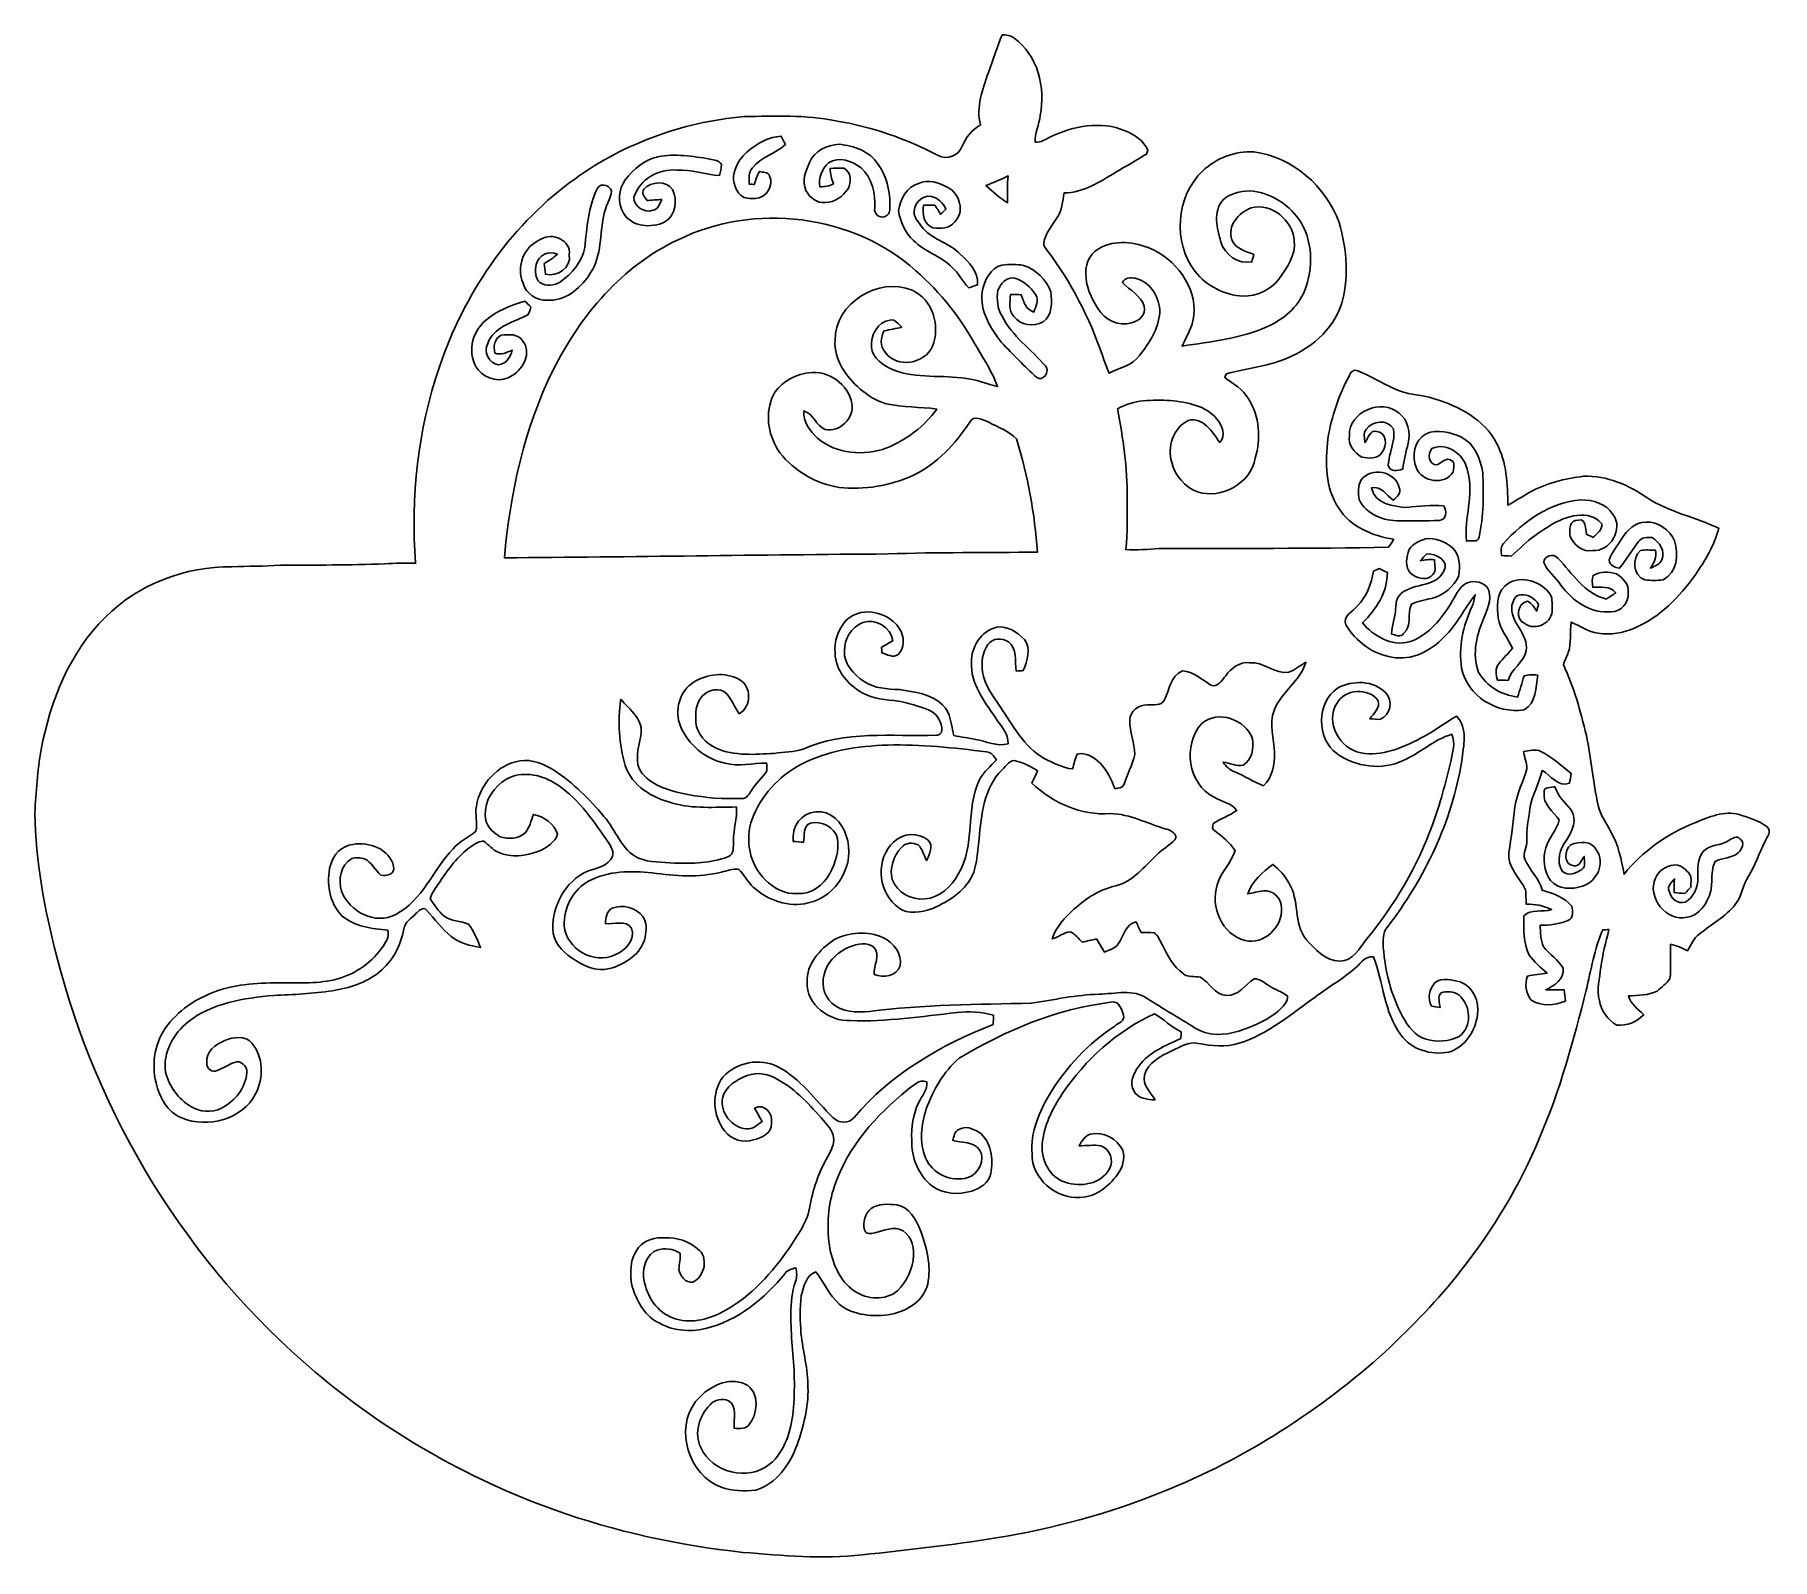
# Model space of a CAD drawing. Header units: centimetres. Extents: x -13.1 to 13.3, y -11.6 to 11.6.
import ezdxf

# ---------------------------------------------------------------- set-up
doc = ezdxf.new("R2010")
doc.units = ezdxf.units.CM
doc.header["$MEASUREMENT"] = 0
doc.layers.add('Camada 1', color=7, linetype='Continuous')

msp = doc.modelspace()

# ---------------------------------------------------------------- linework, layer by layer
at = {"layer": 'Camada 1', "color": 156}
for points, knots in [([(1.59807, 11.60356), (1.66158, 11.59898), (1.72966, 11.59721), (1.78047, 11.55276), (1.78047, 11.55276), (2.14453, 11.29347), (2.26024, 10.79641), (2.17874, 10.37483), (2.17874, 10.37483), (2.16358, 10.23761), (2.09267, 10.10778), (2.10255, 9.96844), (2.10255, 9.96844), (2.18792, 9.95644), (2.25812, 10.01606), (2.33257, 10.04746), (2.33257, 10.04746), (2.68076, 10.21855), (3.10339, 10.29299), (3.47169, 10.14236), (3.47169, 10.14236), (3.61209, 10.08027), (3.75567, 9.9896), (3.8174, 9.84214), (3.8174, 9.84214), (3.81282, 9.82909), (3.80364, 9.80298), (3.79906, 9.78993), (3.79906, 9.78993), (3.64842, 9.68798), (3.48473, 9.60649), (3.33058, 9.51018), (3.33058, 9.51018), (3.08751, 9.36519), (2.83598, 9.19903), (2.54282, 9.19373), (2.54282, 9.19373), (2.51953, 9.06638), (2.50825, 8.93056), (2.43557, 8.81909), (2.43557, 8.81909), (2.35902, 8.69526), (2.25319, 8.58096), (2.23166, 8.43138), (2.23166, 8.43138), (2.22355, 8.38623), (2.26554, 8.35377), (2.28599, 8.31814), (2.28599, 8.31814), (2.64865, 7.83519), (2.93017, 7.29297), (3.12454, 6.72182), (3.12454, 6.72182), (3.15489, 6.63081), (3.18698, 6.54049), (3.22615, 6.45266), (3.22615, 6.45266), (3.38525, 6.52885), (3.57645, 6.56978), (3.68899, 6.71724), (3.68899, 6.71724), (3.83928, 6.90703), (3.98073, 7.12435), (3.99803, 7.3727), (3.99803, 7.3727), (4.00227, 7.59848), (3.85692, 7.84577), (3.62584, 7.89481), (3.62584, 7.89481), (3.55635, 7.90609), (3.46145, 7.90821), (3.43076, 7.83059), (3.43076, 7.83059), (3.53835, 7.70995), (3.71792, 7.63656), (3.7599, 7.469), (3.7599, 7.469), (3.79518, 7.34484), (3.68335, 7.2411), (3.57011, 7.21888), (3.57011, 7.21888), (3.37572, 7.1494), (3.16052, 7.26687), (3.05788, 7.43372), (3.05788, 7.43372), (2.95733, 7.59566), (2.86561, 7.7784), (2.87479, 7.97383), (2.87479, 7.97383), (2.86173, 8.14175), (2.96403, 8.31179), (3.12137, 8.37388), (3.12137, 8.37388), (3.37431, 8.49418), (3.66923, 8.43244), (3.91442, 8.32343), (3.91442, 8.32343), (4.29541, 8.12553), (4.59739, 7.69055), (4.50144, 7.24817), (4.50144, 7.24817), (4.47498, 7.10847), (4.3942, 6.98887), (4.33704, 6.86118), (4.33704, 6.86118), (4.77485, 6.93242), (5.2271, 6.97583), (5.63597, 7.15997), (5.63597, 7.15997), (5.87798, 7.26863), (6.09776, 7.45031), (6.19936, 7.70113), (6.19936, 7.70113), (6.33801, 8.0518), (6.33306, 8.47901), (6.11433, 8.79686), (6.11433, 8.79686), (5.94113, 9.03745), (5.66137, 9.2082), (5.36256, 9.22478), (5.36256, 9.22478), (5.21864, 9.22196), (5.06482, 9.18457), (4.95618, 9.08543), (4.95618, 9.08543), (4.80625, 8.90693), (4.86762, 8.65328), (4.92619, 8.45043), (4.92619, 8.45043), (4.98615, 8.25182), (5.19041, 8.10648), (5.39962, 8.14387), (5.39962, 8.14387), (5.40702, 8.17209), (5.42183, 8.22854), (5.42924, 8.25676), (5.42924, 8.25676), (5.30895, 8.31108), (5.14702, 8.34248), (5.09481, 8.48042), (5.09481, 8.48042), (5.01931, 8.69138), (5.20171, 8.89494), (5.38692, 8.96761), (5.38692, 8.96761), (5.69982, 9.05509), (6.0198, 8.77746), (6.04448, 8.46878), (6.04448, 8.46878), (6.06953, 8.24688), (5.93619, 8.04897), (5.80813, 7.8807), (5.80813, 7.8807), (5.68147, 7.71102), (5.47017, 7.62528), (5.26274, 7.62175), (5.26274, 7.62175), (4.98333, 7.64046), (4.7117, 7.77558), (4.53777, 7.99641), (4.53777, 7.99641), (4.1924, 8.43985), (4.24144, 9.14293), (4.65172, 9.52958), (4.65172, 9.52958), (4.85634, 9.72678), (5.14385, 9.83544), (5.42783, 9.8192), (5.42783, 9.8192), (6.02156, 9.75077), (6.52144, 9.29286), (6.72782, 8.74501), (6.72782, 8.74501), (6.84318, 8.33084), (6.89115, 7.87435), (6.74899, 7.4609), (6.74899, 7.4609), (6.59095, 7.03721), (6.19159, 6.74475), (5.76862, 6.61987), (5.76862, 6.61987), (5.52309, 6.53661), (5.2645, 6.50875), (5.01509, 6.44207), (5.01509, 6.44207), (5.00803, 6.4283), (4.99321, 6.40045), (4.98581, 6.38632), (4.98581, 6.38632), (5.11915, 6.29214), (5.26167, 6.19972), (5.35057, 6.05754), (5.35057, 6.05754), (5.51497, 5.78979), (5.53966, 5.45358), (5.45146, 5.15513), (5.45146, 5.15513), (5.38232, 4.77166), (4.93572, 4.52649), (4.57164, 4.64326), (4.57164, 4.64326), (4.37973, 4.7191), (4.22663, 4.89055), (4.18007, 5.09305), (4.18007, 5.09305), (4.10527, 5.32587), (4.20511, 5.61657), (4.42806, 5.72981), (4.42806, 5.72981), (4.65949, 5.79154), (4.79743, 5.55412), (4.91031, 5.39643), (4.91031, 5.39643), (5.01473, 5.5005), (4.94383, 5.65431), (4.86833, 5.75168), (4.86833, 5.75168), (4.69864, 5.96087), (4.41218, 6.00569), (4.16031, 6.03355), (4.16031, 6.03355), (3.88937, 6.04767), (3.59903, 6.04697), (3.35667, 5.90973), (3.35667, 5.90973), (3.43853, 5.46135), (3.50838, 5.00768), (3.50202, 4.55083), (3.50202, 4.55083), (3.49849, 4.28837), (3.51472, 4.02449), (3.4798, 3.76344), (3.4798, 3.76344), (3.64878, 3.75813), (3.81776, 3.7666), (3.98604, 3.78071), (3.98604, 3.78071), (5.14984, 3.78529), (6.31401, 3.77506), (7.47676, 3.80047), (7.47676, 3.80047), (7.50992, 3.83575), (7.53674, 3.87631), (7.55719, 3.92112), (7.55719, 3.92112), (7.23477, 3.97262), (6.90174, 4.1081), (6.72146, 4.3949), (6.72146, 4.3949), (6.51298, 4.70534), (6.51932, 5.09517), (6.55496, 5.45217), (6.55496, 5.45217), (6.61351, 5.78767), (6.72076, 6.11752), (6.8834, 6.41738), (6.8834, 6.41738), (6.9035, 6.46782), (6.95501, 6.51228), (7.0118, 6.48652), (7.0118, 6.48652), (7.20019, 6.40997), (7.37481, 6.30344), (7.55931, 6.2177), (7.55931, 6.2177), (7.75158, 6.12069), (7.97382, 6.1281), (8.17562, 6.06036), (8.17562, 6.06036), (8.54957, 5.94501), (8.93762, 5.74745), (9.12318, 5.38409), (9.12318, 5.38409), (9.27981, 5.09481), (9.29216, 4.76037), (9.2964, 4.43934), (9.2964, 4.43934), (9.40752, 4.49791), (9.51052, 4.57059), (9.6206, 4.63125), (9.6206, 4.63125), (9.8739, 4.77485), (10.16175, 4.84575), (10.44892, 4.88102), (10.44892, 4.88102), (10.80311, 4.89725), (11.13825, 4.74203), (11.42471, 4.54695), (11.42471, 4.54695), (11.75631, 4.33175), (12.15284, 4.25803), (12.50385, 4.08905), (12.50385, 4.08905), (12.4407, 3.82869), (12.29323, 3.59762), (12.14683, 3.37679), (12.14683, 3.37679), (11.90554, 3.04482), (11.60885, 2.73227), (11.22469, 2.56928), (11.22469, 2.56928), (11.0511, 2.49166), (10.85603, 2.46345), (10.66765, 2.4892), (10.66765, 2.4892), (10.52089, 2.51812), (10.39213, 2.59856), (10.25771, 2.65994), (10.25771, 2.65994), (10.23443, 2.50718), (10.26724, 2.34772), (10.21574, 2.1992), (10.21574, 2.1992), (10.19386, 2.13606), (10.16494, 2.07573), (10.13989, 2.014), (10.13989, 2.014), (10.30252, 1.67111), (10.40129, 1.30315), (10.48985, 0.93556), (10.48985, 0.93556), (10.56252, 0.58173), (10.59108, 0.22014), (10.66906, -0.13263), (10.66906, -0.13263), (10.70363, -0.27869), (10.79534, -0.40145), (10.86414, -0.53233), (10.86414, -0.53233), (10.98125, -0.72918), (11.02042, -0.95744), (11.06416, -1.17897), (11.06416, -1.17897), (11.34463, -0.82585), (11.72491, -0.56373), (12.1412, -0.39546), (12.1412, -0.39546), (12.35287, -0.30797), (12.58464, -0.20567), (12.81747, -0.27057), (12.81747, -0.27057), (12.96141, -0.31784), (13.11205, -0.36264), (13.23552, -0.45437), (13.23552, -0.45437), (13.31911, -0.52246), (13.24115, -0.61207), (13.20658, -0.68367), (13.20658, -0.68367), (13.11839, -0.85724), (13.06089, -1.04527), (12.9561, -1.21038), (12.9561, -1.21038), (12.86862, -1.34408), (12.85768, -1.51448), (12.75715, -1.64041), (12.75715, -1.64041), (12.60934, -1.82738), (12.39448, -1.94062), (12.21105, -2.08667), (12.21105, -2.08667), (12.1232, -2.14982), (12.08475, -2.25495), (12.03042, -2.34456), (12.03042, -2.34456), (11.94788, -2.30222), (11.86356, -2.26272), (11.77254, -2.24437), (11.77254, -2.24437), (11.76197, -2.41935), (11.78243, -2.59574), (11.76231, -2.77035), (11.76231, -2.77035), (11.70834, -2.84302), (11.63672, -2.90194), (11.56582, -2.95733), (11.56582, -2.95733), (11.43353, -3.02648), (11.27831, -3.02365), (11.1333, -3.03035), (11.1333, -3.03035), (11.16117, -3.15911), (11.27831, -3.22826), (11.36297, -3.31752), (11.36297, -3.31752), (11.25855, -3.42793), (11.10438, -3.49179), (10.95233, -3.47768), (10.95233, -3.47768), (10.8151, -3.40006), (10.71597, -3.25649), (10.68809, -3.10091), (10.68809, -3.10091), (10.64436, -2.93511), (10.69162, -2.76542), (10.71104, -2.59997), (10.71104, -2.59997), (10.73431, -2.40383), (10.78688, -2.21368), (10.83415, -2.02247), (10.83415, -2.02247), (10.81051, -2.02282), (10.76254, -2.02388), (10.73855, -2.02423), (10.73855, -2.02423), (10.61402, -2.3188), (10.5604, -2.6363), (10.48666, -2.94569), (10.48666, -2.94569), (10.29757, -3.7084), (10.08909, -4.47004), (9.77793, -5.19289), (9.77793, -5.19289), (9.47983, -5.9175), (9.06568, -6.59129), (8.58626, -7.20936), (8.58626, -7.20936), (8.24335, -7.66197), (7.83412, -8.05744), (7.42772, -8.45149), (7.42772, -8.45149), (6.43502, -9.3472), (5.29271, -10.08274), (4.04988, -10.57945), (4.04988, -10.57945), (3.2332, -10.9114), (2.37666, -11.14142), (1.50777, -11.28535), (1.50777, -11.28535), (0.83219, -11.39542), (0.15063, -11.4681), (-0.52951, -11.54219), (-0.52951, -11.54219), (-1.13454, -11.60955), (-1.74271, -11.55488), (-2.34631, -11.50443), (-2.34631, -11.50443), (-3.3221, -11.39859), (-4.28766, -11.18834), (-5.21229, -10.85885), (-5.21229, -10.85885), (-6.54015, -10.38014), (-7.78686, -9.67069), (-8.86106, -8.75383), (-8.86106, -8.75383), (-10.79358, -7.12257), (-12.17295, -4.86339), (-12.79312, -2.41511), (-12.79312, -2.41511), (-12.97587, -1.70638), (-13.11027, -0.98071), (-13.12333, -0.24729), (-13.12333, -0.24729), (-13.10181, 0.07549), (-13.08241, 0.39933), (-13.02808, 0.71861), (-13.02808, 0.71861), (-12.88485, 1.45837), (-12.59451, 2.19886), (-12.04877, 2.73578), (-12.04877, 2.73578), (-11.54677, 3.23956), (-10.83168, 3.50908), (-10.12436, 3.50237), (-10.12436, 3.50237), (-9.87813, 3.51119), (-9.63153, 3.50872), (-9.38565, 3.52743), (-9.38565, 3.52743), (-8.85648, 3.52777), (-8.32696, 3.52707), (-7.79814, 3.54787), (-7.79814, 3.54787), (-7.64187, 3.56129), (-7.48454, 3.55458), (-7.3279, 3.55599), (-7.3279, 3.55599), (-7.40339, 4.56282), (-7.29509, 5.58799), (-6.9656, 6.54473), (-6.9656, 6.54473), (-6.59659, 7.64645), (-5.91431, 8.65611), (-4.97874, 9.35284), (-4.97874, 9.35284), (-4.21286, 9.92893), (-3.28153, 10.27641), (-2.32728, 10.35685), (-2.32728, 10.35685), (-1.8616, 10.36532), (-1.39064, 10.38577), (-0.93132, 10.29229), (-0.93132, 10.29229), (-0.387, 10.20374), (0.13864, 10.0203), (0.62547, 9.76312), (0.62547, 9.76312), (0.75881, 9.68903), (0.93873, 9.76418), (0.99201, 9.90458), (0.99201, 9.90458), (1.04563, 10.04252), (1.14017, 10.15787), (1.27034, 10.22984), (1.27034, 10.22984), (1.19308, 10.50219), (1.30703, 10.77277), (1.38923, 11.02924), (1.38923, 11.02924), (1.46368, 11.21903), (1.5194, 11.41552), (1.59807, 11.60356)], [0, 0, 0, 0, 0.00775194, 0.00775194, 0.00775194, 0.00775194, 0.01550388, 0.01550388, 0.01550388, 0.01550388, 0.02325581, 0.02325581, 0.02325581, 0.02325581, 0.03100775, 0.03100775, 0.03100775, 0.03100775, 0.03875969, 0.03875969, 0.03875969, 0.03875969, 0.04651163, 0.04651163, 0.04651163, 0.04651163, 0.05426357, 0.05426357, 0.05426357, 0.05426357, 0.0620155, 0.0620155, 0.0620155, 0.0620155, 0.06976744, 0.06976744, 0.06976744, 0.06976744, 0.07751938, 0.07751938, 0.07751938, 0.07751938, 0.08527132, 0.08527132, 0.08527132, 0.08527132, 0.09302326, 0.09302326, 0.09302326, 0.09302326, 0.10077519, 0.10077519, 0.10077519, 0.10077519, 0.10852713, 0.10852713, 0.10852713, 0.10852713, 0.11627907, 0.11627907, 0.11627907, 0.11627907, 0.12403101, 0.12403101, 0.12403101, 0.12403101, 0.13178295, 0.13178295, 0.13178295, 0.13178295, 0.13953488, 0.13953488, 0.13953488, 0.13953488, 0.14728682, 0.14728682, 0.14728682, 0.14728682, 0.15503876, 0.15503876, 0.15503876, 0.15503876, 0.1627907, 0.1627907, 0.1627907, 0.1627907, 0.17054264, 0.17054264, 0.17054264, 0.17054264, 0.17829457, 0.17829457, 0.17829457, 0.17829457, 0.18604651, 0.18604651, 0.18604651, 0.18604651, 0.19379845, 0.19379845, 0.19379845, 0.19379845, 0.20155039, 0.20155039, 0.20155039, 0.20155039, 0.20930233, 0.20930233, 0.20930233, 0.20930233, 0.21705426, 0.21705426, 0.21705426, 0.21705426, 0.2248062, 0.2248062, 0.2248062, 0.2248062, 0.23255814, 0.23255814, 0.23255814, 0.23255814, 0.24031008, 0.24031008, 0.24031008, 0.24031008, 0.24806202, 0.24806202, 0.24806202, 0.24806202, 0.25581395, 0.25581395, 0.25581395, 0.25581395, 0.26356589, 0.26356589, 0.26356589, 0.26356589, 0.27131783, 0.27131783, 0.27131783, 0.27131783, 0.27906977, 0.27906977, 0.27906977, 0.27906977, 0.28682171, 0.28682171, 0.28682171, 0.28682171, 0.29457364, 0.29457364, 0.29457364, 0.29457364, 0.30232558, 0.30232558, 0.30232558, 0.30232558, 0.31007752, 0.31007752, 0.31007752, 0.31007752, 0.31782946, 0.31782946, 0.31782946, 0.31782946, 0.3255814, 0.3255814, 0.3255814, 0.3255814, 0.33333333, 0.33333333, 0.33333333, 0.33333333, 0.34108527, 0.34108527, 0.34108527, 0.34108527, 0.34883721, 0.34883721, 0.34883721, 0.34883721, 0.35658915, 0.35658915, 0.35658915, 0.35658915, 0.36434109, 0.36434109, 0.36434109, 0.36434109, 0.37209302, 0.37209302, 0.37209302, 0.37209302, 0.37984496, 0.37984496, 0.37984496, 0.37984496, 0.3875969, 0.3875969, 0.3875969, 0.3875969, 0.39534884, 0.39534884, 0.39534884, 0.39534884, 0.40310078, 0.40310078, 0.40310078, 0.40310078, 0.41085271, 0.41085271, 0.41085271, 0.41085271, 0.41860465, 0.41860465, 0.41860465, 0.41860465, 0.42635659, 0.42635659, 0.42635659, 0.42635659, 0.43410853, 0.43410853, 0.43410853, 0.43410853, 0.44186047, 0.44186047, 0.44186047, 0.44186047, 0.4496124, 0.4496124, 0.4496124, 0.4496124, 0.45736434, 0.45736434, 0.45736434, 0.45736434, 0.46511628, 0.46511628, 0.46511628, 0.46511628, 0.47286822, 0.47286822, 0.47286822, 0.47286822, 0.48062016, 0.48062016, 0.48062016, 0.48062016, 0.48837209, 0.48837209, 0.48837209, 0.48837209, 0.49612403, 0.49612403, 0.49612403, 0.49612403, 0.50387597, 0.50387597, 0.50387597, 0.50387597, 0.51162791, 0.51162791, 0.51162791, 0.51162791, 0.51937984, 0.51937984, 0.51937984, 0.51937984, 0.52713178, 0.52713178, 0.52713178, 0.52713178, 0.53488372, 0.53488372, 0.53488372, 0.53488372, 0.54263566, 0.54263566, 0.54263566, 0.54263566, 0.5503876, 0.5503876, 0.5503876, 0.5503876, 0.55813953, 0.55813953, 0.55813953, 0.55813953, 0.56589147, 0.56589147, 0.56589147, 0.56589147, 0.57364341, 0.57364341, 0.57364341, 0.57364341, 0.58139535, 0.58139535, 0.58139535, 0.58139535, 0.58914729, 0.58914729, 0.58914729, 0.58914729, 0.59689922, 0.59689922, 0.59689922, 0.59689922, 0.60465116, 0.60465116, 0.60465116, 0.60465116, 0.6124031, 0.6124031, 0.6124031, 0.6124031, 0.62015504, 0.62015504, 0.62015504, 0.62015504, 0.62790698, 0.62790698, 0.62790698, 0.62790698, 0.63565891, 0.63565891, 0.63565891, 0.63565891, 0.64341085, 0.64341085, 0.64341085, 0.64341085, 0.65116279, 0.65116279, 0.65116279, 0.65116279, 0.65891473, 0.65891473, 0.65891473, 0.65891473, 0.66666667, 0.66666667, 0.66666667, 0.66666667, 0.6744186, 0.6744186, 0.6744186, 0.6744186, 0.68217054, 0.68217054, 0.68217054, 0.68217054, 0.68992248, 0.68992248, 0.68992248, 0.68992248, 0.69767442, 0.69767442, 0.69767442, 0.69767442, 0.70542636, 0.70542636, 0.70542636, 0.70542636, 0.71317829, 0.71317829, 0.71317829, 0.71317829, 0.72093023, 0.72093023, 0.72093023, 0.72093023, 0.72868217, 0.72868217, 0.72868217, 0.72868217, 0.73643411, 0.73643411, 0.73643411, 0.73643411, 0.74418605, 0.74418605, 0.74418605, 0.74418605, 0.75193798, 0.75193798, 0.75193798, 0.75193798, 0.75968992, 0.75968992, 0.75968992, 0.75968992, 0.76744186, 0.76744186, 0.76744186, 0.76744186, 0.7751938, 0.7751938, 0.7751938, 0.7751938, 0.78294574, 0.78294574, 0.78294574, 0.78294574, 0.79069767, 0.79069767, 0.79069767, 0.79069767, 0.79844961, 0.79844961, 0.79844961, 0.79844961, 0.80620155, 0.80620155, 0.80620155, 0.80620155, 0.81395349, 0.81395349, 0.81395349, 0.81395349, 0.82170543, 0.82170543, 0.82170543, 0.82170543, 0.82945736, 0.82945736, 0.82945736, 0.82945736, 0.8372093, 0.8372093, 0.8372093, 0.8372093, 0.84496124, 0.84496124, 0.84496124, 0.84496124, 0.85271318, 0.85271318, 0.85271318, 0.85271318, 0.86046512, 0.86046512, 0.86046512, 0.86046512, 0.86821705, 0.86821705, 0.86821705, 0.86821705, 0.87596899, 0.87596899, 0.87596899, 0.87596899, 0.88372093, 0.88372093, 0.88372093, 0.88372093, 0.89147287, 0.89147287, 0.89147287, 0.89147287, 0.89922481, 0.89922481, 0.89922481, 0.89922481, 0.90697674, 0.90697674, 0.90697674, 0.90697674, 0.91472868, 0.91472868, 0.91472868, 0.91472868, 0.92248062, 0.92248062, 0.92248062, 0.92248062, 0.93023256, 0.93023256, 0.93023256, 0.93023256, 0.9379845, 0.9379845, 0.9379845, 0.9379845, 0.94573643, 0.94573643, 0.94573643, 0.94573643, 0.95348837, 0.95348837, 0.95348837, 0.95348837, 0.96124031, 0.96124031, 0.96124031, 0.96124031, 0.96899225, 0.96899225, 0.96899225, 0.96899225, 0.97674419, 0.97674419, 0.97674419, 0.97674419, 0.98449612, 0.98449612, 0.98449612, 0.98449612, 1, 1, 1, 1]), ([(-2.01753, 9.99348), (-2.01753, 9.99348), (-2.01753, 9.99348), (-2.01753, 9.99348), (-2.01753, 9.99348), (-2.2052, 9.89788), (-2.39783, 9.76277), (-2.46415, 9.55216), (-2.46415, 9.55216), (-2.52024, 9.41951), (-2.48038, 9.25759), (-2.37842, 9.15882), (-2.37842, 9.15882), (-2.31846, 9.10307), (-2.23166, 9.10978), (-2.15582, 9.11154), (-2.15582, 9.11154), (-1.99495, 9.11119), (-1.86619, 9.30768), (-1.94239, 9.45268), (-1.94239, 9.45268), (-1.96427, 9.51688), (-2.04328, 9.50488), (-2.09585, 9.52217), (-2.09585, 9.52217), (-2.12619, 9.45727), (-2.15089, 9.38988), (-2.17311, 9.32144), (-2.17311, 9.32144), (-2.19287, 9.32391), (-2.23166, 9.32814), (-2.25142, 9.33061), (-2.25142, 9.33061), (-2.25178, 9.41387), (-2.26518, 9.50948), (-2.20132, 9.57509), (-2.20132, 9.57509), (-2.07503, 9.74831), (-1.84643, 9.78534), (-1.70039, 9.93352), (-1.70039, 9.93352), (-1.72295, 9.9762), (-1.74554, 10.01853), (-1.76776, 10.06122), (-1.76776, 10.06122), (-1.85349, 10.04851), (-1.94098, 10.03617), (-2.01753, 9.99348)], [0, 0, 0, 0, 0.07692308, 0.07692308, 0.07692308, 0.07692308, 0.15384615, 0.15384615, 0.15384615, 0.15384615, 0.23076923, 0.23076923, 0.23076923, 0.23076923, 0.30769231, 0.30769231, 0.30769231, 0.30769231, 0.38461538, 0.38461538, 0.38461538, 0.38461538, 0.46153846, 0.46153846, 0.46153846, 0.46153846, 0.53846154, 0.53846154, 0.53846154, 0.53846154, 0.61538462, 0.61538462, 0.61538462, 0.61538462, 0.69230769, 0.69230769, 0.69230769, 0.69230769, 0.76923077, 0.76923077, 0.76923077, 0.76923077, 0.84615385, 0.84615385, 0.84615385, 0.84615385, 1, 1, 1, 1]), ([(-3.63996, 9.74372), (-3.63996, 9.74372), (-3.63996, 9.74372), (-3.63996, 9.74372), (-3.63996, 9.74372), (-3.84703, 9.70421), (-4.0079, 9.55357), (-4.13702, 9.39623), (-4.13702, 9.39623), (-4.23721, 9.25053), (-4.2612, 9.0424), (-4.16489, 8.88823), (-4.16489, 8.88823), (-4.04318, 8.67445), (-3.73768, 8.65258), (-3.53447, 8.75312), (-3.53447, 8.75312), (-3.36832, 8.8526), (-3.33798, 9.08367), (-3.4177, 9.24736), (-3.4177, 9.24736), (-3.5126, 9.392), (-3.74543, 9.36907), (-3.85375, 9.25124), (-3.85375, 9.25124), (-3.89748, 9.18598), (-3.8421, 9.13024), (-3.80471, 9.07908), (-3.80471, 9.07908), (-3.73062, 9.08614), (-3.65583, 9.09214), (-3.58104, 9.0939), (-3.58104, 9.0939), (-3.61173, 9.0304), (-3.63255, 8.9415), (-3.71544, 8.93056), (-3.71544, 8.93056), (-3.84632, 8.87941), (-4.00967, 8.99265), (-4.00437, 9.1327), (-4.00437, 9.1327), (-3.91688, 9.40117), (-3.62866, 9.56909), (-3.35173, 9.54263), (-3.35173, 9.54263), (-3.13019, 9.55393), (-2.91958, 9.47102), (-2.70087, 9.46043), (-2.70087, 9.46043), (-2.69063, 9.51547), (-2.67652, 9.57015), (-2.67404, 9.62589), (-2.67404, 9.62589), (-2.70298, 9.69644), (-2.7887, 9.69221), (-2.85043, 9.71126), (-2.85043, 9.71126), (-3.11009, 9.75254), (-3.37889, 9.79805), (-3.63996, 9.74372)], [0, 0, 0, 0, 0.0625, 0.0625, 0.0625, 0.0625, 0.125, 0.125, 0.125, 0.125, 0.1875, 0.1875, 0.1875, 0.1875, 0.25, 0.25, 0.25, 0.25, 0.3125, 0.3125, 0.3125, 0.3125, 0.375, 0.375, 0.375, 0.375, 0.4375, 0.4375, 0.4375, 0.4375, 0.5, 0.5, 0.5, 0.5, 0.5625, 0.5625, 0.5625, 0.5625, 0.625, 0.625, 0.625, 0.625, 0.6875, 0.6875, 0.6875, 0.6875, 0.75, 0.75, 0.75, 0.75, 0.8125, 0.8125, 0.8125, 0.8125, 0.875, 0.875, 0.875, 0.875, 1, 1, 1, 1]), ([(-1.33349, 9.65693), (-1.33349, 9.65693), (-1.33349, 9.65693), (-1.33349, 9.65693), (-1.33349, 9.65693), (-1.39171, 9.52747), (-1.45204, 9.37189), (-1.38606, 9.23395), (-1.38606, 9.23395), (-1.33314, 9.12636), (-1.22025, 9.03216), (-1.09326, 9.05122), (-1.09326, 9.05122), (-0.94684, 9.04309), (-0.82656, 9.14541), (-0.74541, 9.25688), (-0.74541, 9.25688), (-0.69778, 9.35778), (-0.69285, 9.51653), (-0.81138, 9.57121), (-0.81138, 9.57121), (-0.88089, 9.5765), (-0.95074, 9.57121), (-1.01988, 9.56733), (-1.01988, 9.56733), (-1.01881, 9.48619), (-0.99659, 9.40893), (-0.96555, 9.3345), (-0.96555, 9.3345), (-1.02975, 9.29957), (-1.10208, 9.29004), (-1.17369, 9.28652), (-1.17369, 9.28652), (-1.19839, 9.42128), (-1.14511, 9.5631), (-1.04386, 9.65341), (-1.04386, 9.65341), (-0.88547, 9.75747), (-0.68403, 9.6788), (-0.54504, 9.57791), (-0.54504, 9.57791), (-0.37889, 9.4234), (-0.32807, 9.18139), (-0.34008, 8.96231), (-0.34008, 8.96231), (-0.36194, 8.85895), (-0.22294, 8.78098), (-0.14922, 8.85754), (-0.14922, 8.85754), (-0.09455, 8.89917), (-0.11499, 8.9722), (-0.11007, 9.03111), (-0.11007, 9.03111), (-0.10829, 9.24171), (-0.16544, 9.45409), (-0.28609, 9.628), (-0.28609, 9.628), (-0.41275, 9.82873), (-0.65758, 9.9127), (-0.88265, 9.93598), (-0.88265, 9.93598), (-1.06574, 9.92998), (-1.25801, 9.83085), (-1.33349, 9.65693)], [0, 0, 0, 0, 0.05882353, 0.05882353, 0.05882353, 0.05882353, 0.11764706, 0.11764706, 0.11764706, 0.11764706, 0.17647059, 0.17647059, 0.17647059, 0.17647059, 0.23529412, 0.23529412, 0.23529412, 0.23529412, 0.29411765, 0.29411765, 0.29411765, 0.29411765, 0.35294118, 0.35294118, 0.35294118, 0.35294118, 0.41176471, 0.41176471, 0.41176471, 0.41176471, 0.47058824, 0.47058824, 0.47058824, 0.47058824, 0.52941176, 0.52941176, 0.52941176, 0.52941176, 0.58823529, 0.58823529, 0.58823529, 0.58823529, 0.64705882, 0.64705882, 0.64705882, 0.64705882, 0.70588235, 0.70588235, 0.70588235, 0.70588235, 0.76470588, 0.76470588, 0.76470588, 0.76470588, 0.82352941, 0.82352941, 0.82352941, 0.82352941, 0.88235294, 0.88235294, 0.88235294, 0.88235294, 1, 1, 1, 1]), ([(-4.56247, 9.25617), (-4.56247, 9.25617), (-4.56247, 9.25617), (-4.56247, 9.25617), (-4.56247, 9.25617), (-4.70358, 8.98066), (-4.71981, 8.66422), (-4.75226, 8.36189), (-4.75226, 8.36189), (-4.79424, 8.14458), (-4.94629, 7.96536), (-5.12409, 7.84224), (-5.12409, 7.84224), (-5.21582, 7.78262), (-5.33893, 7.76781), (-5.43418, 7.82884), (-5.43418, 7.82884), (-5.51427, 7.89693), (-5.50615, 8.01158), (-5.49346, 8.10577), (-5.49346, 8.10577), (-5.45747, 8.24335), (-5.30048, 8.32731), (-5.1689, 8.26099), (-5.1689, 8.26099), (-5.22993, 8.2042), (-5.30048, 8.16045), (-5.37209, 8.11883), (-5.37209, 8.11883), (-5.36575, 8.06484), (-5.35939, 8.01052), (-5.35269, 7.95655), (-5.35269, 7.95655), (-5.17384, 7.91386), (-4.9544, 8.05602), (-4.98897, 8.255), (-4.98897, 8.255), (-4.95547, 8.47513), (-5.25039, 8.60143), (-5.42042, 8.48888), (-5.42042, 8.48888), (-5.67655, 8.39082), (-5.80284, 8.06661), (-5.69136, 7.81861), (-5.69136, 7.81861), (-5.64515, 7.66127), (-5.48815, 7.55543), (-5.32589, 7.56002), (-5.32589, 7.56002), (-5.06236, 7.54909), (-4.82811, 7.72512), (-4.69159, 7.93855), (-4.69159, 7.93855), (-4.50037, 8.1862), (-4.52754, 8.515), (-4.47216, 8.80674), (-4.47216, 8.80674), (-4.45381, 8.93762), (-4.39242, 9.05615), (-4.34903, 9.17927), (-4.34903, 9.17927), (-4.32047, 9.29534), (-4.51272, 9.37683), (-4.56247, 9.25617)], [0, 0, 0, 0, 0.05882353, 0.05882353, 0.05882353, 0.05882353, 0.11764706, 0.11764706, 0.11764706, 0.11764706, 0.17647059, 0.17647059, 0.17647059, 0.17647059, 0.23529412, 0.23529412, 0.23529412, 0.23529412, 0.29411765, 0.29411765, 0.29411765, 0.29411765, 0.35294118, 0.35294118, 0.35294118, 0.35294118, 0.41176471, 0.41176471, 0.41176471, 0.41176471, 0.47058824, 0.47058824, 0.47058824, 0.47058824, 0.52941176, 0.52941176, 0.52941176, 0.52941176, 0.58823529, 0.58823529, 0.58823529, 0.58823529, 0.64705882, 0.64705882, 0.64705882, 0.64705882, 0.70588235, 0.70588235, 0.70588235, 0.70588235, 0.76470588, 0.76470588, 0.76470588, 0.76470588, 0.82352941, 0.82352941, 0.82352941, 0.82352941, 0.88235294, 0.88235294, 0.88235294, 0.88235294, 1, 1, 1, 1]), ([(0.32702, 9.33979), (0.32702, 9.33979), (0.32702, 9.33979), (0.32702, 9.33979), (0.32702, 9.33979), (0.1471, 9.28652), (0.04621, 9.10166), (0.02258, 8.92598), (0.02258, 8.92598), (0.04585, 8.75594), (0.12242, 8.58766), (0.25152, 8.47124), (0.25152, 8.47124), (0.41733, 8.29803), (0.66569, 8.237), (0.83326, 8.06484), (0.83326, 8.06484), (0.93698, 7.97454), (0.99484, 7.84542), (1.09395, 7.75088), (1.09395, 7.75088), (1.13875, 7.76393), (1.18251, 7.78121), (1.2266, 7.79744), (1.2266, 7.79744), (1.24249, 7.99711), (1.09466, 8.13999), (0.96026, 8.26276), (0.96026, 8.26276), (0.80081, 8.43174), (0.55209, 8.4776), (0.39899, 8.65363), (0.39899, 8.65363), (0.345, 8.71748), (0.28857, 8.78381), (0.26175, 8.86389), (0.26175, 8.86389), (0.23566, 9.00888), (0.37041, 9.17116), (0.52317, 9.14223), (0.52317, 9.14223), (0.62089, 9.11154), (0.70731, 9.04521), (0.74365, 8.94715), (0.74365, 8.94715), (0.72354, 8.9281), (0.68297, 8.89), (0.66286, 8.87095), (0.66286, 8.87095), (0.63287, 8.91751), (0.60289, 8.96408), (0.57326, 9.01064), (0.57326, 9.01064), (0.51681, 9.00923), (0.46036, 9.00852), (0.40393, 9.00747), (0.40393, 9.00747), (0.37535, 8.87941), (0.41205, 8.71573), (0.54645, 8.66386), (0.54645, 8.66386), (0.66321, 8.64693), (0.79798, 8.65187), (0.877, 8.75347), (0.877, 8.75347), (1.03575, 8.90551), (0.95425, 9.1821), (0.77435, 9.27911), (0.77435, 9.27911), (0.63958, 9.34931), (0.47449, 9.41282), (0.32702, 9.33979)], [0, 0, 0, 0, 0.05263158, 0.05263158, 0.05263158, 0.05263158, 0.10526316, 0.10526316, 0.10526316, 0.10526316, 0.15789474, 0.15789474, 0.15789474, 0.15789474, 0.21052632, 0.21052632, 0.21052632, 0.21052632, 0.26315789, 0.26315789, 0.26315789, 0.26315789, 0.31578947, 0.31578947, 0.31578947, 0.31578947, 0.36842105, 0.36842105, 0.36842105, 0.36842105, 0.42105263, 0.42105263, 0.42105263, 0.42105263, 0.47368421, 0.47368421, 0.47368421, 0.47368421, 0.52631579, 0.52631579, 0.52631579, 0.52631579, 0.57894737, 0.57894737, 0.57894737, 0.57894737, 0.63157895, 0.63157895, 0.63157895, 0.63157895, 0.68421053, 0.68421053, 0.68421053, 0.68421053, 0.73684211, 0.73684211, 0.73684211, 0.73684211, 0.78947368, 0.78947368, 0.78947368, 0.78947368, 0.84210526, 0.84210526, 0.84210526, 0.84210526, 0.89473684, 0.89473684, 0.89473684, 0.89473684, 1, 1, 1, 1]), ([(1.35113, 9.30909), (1.35113, 9.30909), (1.35113, 9.30909), (1.35113, 9.30909), (1.35113, 9.30909), (1.45591, 9.21596), (1.56069, 9.12106), (1.67922, 9.04521), (1.67922, 9.04521), (1.67745, 9.1821), (1.67674, 9.31897), (1.69157, 9.45479), (1.69157, 9.45479), (1.5808, 9.39976), (1.46649, 9.35284), (1.35113, 9.30909)], [0, 0, 0, 0, 0.2, 0.2, 0.2, 0.2, 0.4, 0.4, 0.4, 0.4, 0.6, 0.6, 0.6, 0.6, 1, 1, 1, 1]), ([(-3.33128, 8.48183), (-3.33128, 8.48183), (-3.33128, 8.48183), (-3.33128, 8.48183), (-3.33128, 8.48183), (-4.18287, 8.08319), (-4.81929, 7.33036), (-5.23309, 6.50098), (-5.23309, 6.50098), (-5.67619, 5.61128), (-5.88785, 4.62492), (-5.97605, 3.63996), (-5.97605, 3.63996), (-4.03119, 3.6523), (-2.08633, 3.6844), (-0.14111, 3.6978), (-0.14111, 3.6978), (0.61806, 3.72568), (1.37865, 3.71369), (2.13818, 3.72638), (2.13818, 3.72638), (2.09337, 4.30954), (1.99178, 4.89091), (1.81856, 5.44971), (1.81856, 5.44971), (1.70568, 5.5686), (1.53775, 5.62468), (1.39522, 5.70442), (1.39522, 5.70442), (1.30562, 5.7418), (1.16451, 5.82224), (1.10489, 5.70194), (1.10489, 5.70194), (0.88864, 5.3735), (0.60995, 5.07223), (0.25259, 4.89654), (0.25259, 4.89654), (-0.09983, 4.73604), (-0.496, 4.66831), (-0.88159, 4.7117), (-0.88159, 4.7117), (-1.23296, 4.76637), (-1.56209, 4.95935), (-1.78328, 5.23768), (-1.78328, 5.23768), (-1.94875, 5.47404), (-2.01577, 5.79613), (-1.90429, 6.06918), (-1.90429, 6.06918), (-1.81292, 6.29355), (-1.5748, 6.42584), (-1.34301, 6.45583), (-1.34301, 6.45583), (-1.04775, 6.50098), (-0.738, 6.28049), (-0.68721, 5.98628), (-0.68721, 5.98628), (-0.64557, 5.76615), (-0.87524, 5.54777), (-1.09185, 5.59399), (-1.09185, 5.59399), (-1.23437, 5.6469), (-1.27034, 5.8307), (-1.41817, 5.87587), (-1.41817, 5.87587), (-1.43262, 5.709), (-1.32362, 5.56753), (-1.20931, 5.45923), (-1.20931, 5.45923), (-0.92287, 5.21582), (-0.50129, 5.18512), (-0.15733, 5.31247), (-0.15733, 5.31247), (0.14323, 5.43418), (0.41627, 5.63986), (0.60466, 5.90479), (0.60466, 5.90479), (0.34783, 5.93619), (0.08643, 5.93054), (-0.16686, 5.98594), (-0.16686, 5.98594), (-0.31574, 6.02438), (-0.4452, 6.11433), (-0.56339, 6.20923), (-0.56339, 6.20923), (-0.7754, 6.3955), (-0.96026, 6.6548), (-0.94438, 6.95006), (-0.94438, 6.95006), (-0.9532, 7.51204), (-0.27727, 7.9315), (0.2293, 7.71243), (0.2293, 7.71243), (0.54363, 7.57624), (0.6618, 7.16597), (0.53974, 6.86152), (0.53974, 6.86152), (0.4265, 6.58812), (-0.00565, 6.52073), (-0.17955, 6.76909), (-0.17955, 6.76909), (-0.26282, 6.86045), (-0.25223, 6.99452), (-0.19614, 7.09682), (-0.19614, 7.09682), (-0.10653, 7.112), (-0.01693, 7.12857), (0.07126, 7.1515), (0.07126, 7.1515), (0.02046, 7.19912), (-0.0254, 7.27428), (-0.10617, 7.25945), (-0.10617, 7.25945), (-0.2942, 7.23759), (-0.40674, 7.02132), (-0.39088, 6.84671), (-0.39088, 6.84671), (-0.37182, 6.66962), (-0.20496, 6.56836), (-0.05749, 6.50275), (-0.05749, 6.50275), (0.29598, 6.35706), (0.6865, 6.43113), (1.0548, 6.36905), (1.0548, 6.36905), (1.21778, 6.34858), (1.37125, 6.28685), (1.52964, 6.24557), (1.52964, 6.24557), (1.45661, 6.45548), (1.33173, 6.64069), (1.22237, 6.83224), (1.22237, 6.83224), (0.97649, 7.2718), (0.66957, 7.68314), (0.28363, 8.00981), (0.28363, 8.00981), (-0.67944, 8.87589), (-2.17594, 9.05016), (-3.33128, 8.48183)], [0, 0, 0, 0, 0.02777778, 0.02777778, 0.02777778, 0.02777778, 0.05555556, 0.05555556, 0.05555556, 0.05555556, 0.08333333, 0.08333333, 0.08333333, 0.08333333, 0.11111111, 0.11111111, 0.11111111, 0.11111111, 0.13888889, 0.13888889, 0.13888889, 0.13888889, 0.16666667, 0.16666667, 0.16666667, 0.16666667, 0.19444444, 0.19444444, 0.19444444, 0.19444444, 0.22222222, 0.22222222, 0.22222222, 0.22222222, 0.25, 0.25, 0.25, 0.25, 0.27777778, 0.27777778, 0.27777778, 0.27777778, 0.30555556, 0.30555556, 0.30555556, 0.30555556, 0.33333333, 0.33333333, 0.33333333, 0.33333333, 0.36111111, 0.36111111, 0.36111111, 0.36111111, 0.38888889, 0.38888889, 0.38888889, 0.38888889, 0.41666667, 0.41666667, 0.41666667, 0.41666667, 0.44444444, 0.44444444, 0.44444444, 0.44444444, 0.47222222, 0.47222222, 0.47222222, 0.47222222, 0.5, 0.5, 0.5, 0.5, 0.52777778, 0.52777778, 0.52777778, 0.52777778, 0.55555556, 0.55555556, 0.55555556, 0.55555556, 0.58333333, 0.58333333, 0.58333333, 0.58333333, 0.61111111, 0.61111111, 0.61111111, 0.61111111, 0.63888889, 0.63888889, 0.63888889, 0.63888889, 0.66666667, 0.66666667, 0.66666667, 0.66666667, 0.69444444, 0.69444444, 0.69444444, 0.69444444, 0.72222222, 0.72222222, 0.72222222, 0.72222222, 0.75, 0.75, 0.75, 0.75, 0.77777778, 0.77777778, 0.77777778, 0.77777778, 0.80555556, 0.80555556, 0.80555556, 0.80555556, 0.83333333, 0.83333333, 0.83333333, 0.83333333, 0.86111111, 0.86111111, 0.86111111, 0.86111111, 0.88888889, 0.88888889, 0.88888889, 0.88888889, 0.91666667, 0.91666667, 0.91666667, 0.91666667, 0.94444444, 0.94444444, 0.94444444, 0.94444444, 1, 1, 1, 1]), ([(1.29716, 7.68914), (1.29716, 7.68914), (1.29716, 7.68914), (1.29716, 7.68914), (1.29716, 7.68914), (1.25482, 7.39985), (1.42205, 7.13527), (1.58962, 6.91515), (1.58962, 6.91515), (1.766, 6.73593), (1.94062, 6.55389), (2.12548, 6.38386), (2.12548, 6.38386), (2.22108, 6.31189), (2.3382, 6.48229), (2.25672, 6.5599), (2.25672, 6.5599), (2.03904, 6.81319), (1.75436, 7.01357), (1.59702, 7.3159), (1.59702, 7.3159), (1.52576, 7.43444), (1.51448, 7.57765), (1.53423, 7.71207), (1.53423, 7.71207), (1.57585, 7.81261), (1.66863, 7.92656), (1.79139, 7.89622), (1.79139, 7.89622), (1.92369, 7.86058), (2.03376, 7.76004), (2.10819, 7.64786), (2.10819, 7.64786), (2.16675, 7.56072), (2.11172, 7.46583), (2.08173, 7.37975), (2.08173, 7.37975), (1.96037, 7.41961), (1.92475, 7.53568), (1.88982, 7.64504), (1.88982, 7.64504), (1.83585, 7.65033), (1.78118, 7.64716), (1.7272, 7.64611), (1.7272, 7.64611), (1.71908, 7.53497), (1.68592, 7.40127), (1.7794, 7.31485), (1.7794, 7.31485), (1.87678, 7.17656), (2.08244, 7.15291), (2.22425, 7.23018), (2.22425, 7.23018), (2.36714, 7.33743), (2.35795, 7.53109), (2.34138, 7.6902), (2.34138, 7.6902), (2.27188, 7.87788), (2.11137, 8.02357), (1.9251, 8.0913), (1.9251, 8.0913), (1.81715, 8.11176), (1.70532, 8.10718), (1.59666, 8.09695), (1.59666, 8.09695), (1.41357, 8.05003), (1.32891, 7.85847), (1.29716, 7.68914)], [0, 0, 0, 0, 0.05555556, 0.05555556, 0.05555556, 0.05555556, 0.11111111, 0.11111111, 0.11111111, 0.11111111, 0.16666667, 0.16666667, 0.16666667, 0.16666667, 0.22222222, 0.22222222, 0.22222222, 0.22222222, 0.27777778, 0.27777778, 0.27777778, 0.27777778, 0.33333333, 0.33333333, 0.33333333, 0.33333333, 0.38888889, 0.38888889, 0.38888889, 0.38888889, 0.44444444, 0.44444444, 0.44444444, 0.44444444, 0.5, 0.5, 0.5, 0.5, 0.55555556, 0.55555556, 0.55555556, 0.55555556, 0.61111111, 0.61111111, 0.61111111, 0.61111111, 0.66666667, 0.66666667, 0.66666667, 0.66666667, 0.72222222, 0.72222222, 0.72222222, 0.72222222, 0.77777778, 0.77777778, 0.77777778, 0.77777778, 0.83333333, 0.83333333, 0.83333333, 0.83333333, 0.88888889, 0.88888889, 0.88888889, 0.88888889, 1, 1, 1, 1]), ([(-6.26285, 7.25063), (-6.26285, 7.25063), (-6.26285, 7.25063), (-6.26285, 7.25063), (-6.26285, 7.25063), (-6.47982, 7.07495), (-6.54649, 6.72958), (-6.3768, 6.49993), (-6.3768, 6.49993), (-6.25544, 6.35387), (-6.0152, 6.29462), (-5.85645, 6.41738), (-5.85645, 6.41738), (-5.68184, 6.51403), (-5.56012, 6.76134), (-5.69348, 6.93844), (-5.69348, 6.93844), (-5.76509, 7.05379), (-5.91007, 7.04285), (-6.02684, 7.02663), (-6.02684, 7.02663), (-6.13021, 6.97301), (-6.1468, 6.85977), (-6.11928, 6.75604), (-6.11928, 6.75604), (-6.02896, 6.71971), (-5.94147, 6.76697), (-5.85927, 6.8012), (-5.85927, 6.8012), (-5.87798, 6.69536), (-5.95029, 6.58777), (-6.06531, 6.57754), (-6.06531, 6.57754), (-6.20994, 6.59729), (-6.29849, 6.77509), (-6.23005, 6.90316), (-6.23005, 6.90316), (-6.13903, 7.14445), (-5.87058, 7.22136), (-5.6575, 7.31767), (-5.6575, 7.31767), (-5.59469, 7.33743), (-5.58658, 7.40445), (-5.57354, 7.45878), (-5.57354, 7.45878), (-5.60387, 7.48841), (-5.63421, 7.51804), (-5.6642, 7.54732), (-5.6642, 7.54732), (-5.87691, 7.48171), (-6.09528, 7.40304), (-6.26285, 7.25063)], [0, 0, 0, 0, 0.07142857, 0.07142857, 0.07142857, 0.07142857, 0.14285714, 0.14285714, 0.14285714, 0.14285714, 0.21428571, 0.21428571, 0.21428571, 0.21428571, 0.28571429, 0.28571429, 0.28571429, 0.28571429, 0.35714286, 0.35714286, 0.35714286, 0.35714286, 0.42857143, 0.42857143, 0.42857143, 0.42857143, 0.5, 0.5, 0.5, 0.5, 0.57142857, 0.57142857, 0.57142857, 0.57142857, 0.64285714, 0.64285714, 0.64285714, 0.64285714, 0.71428571, 0.71428571, 0.71428571, 0.71428571, 0.78571429, 0.78571429, 0.78571429, 0.78571429, 0.85714286, 0.85714286, 0.85714286, 0.85714286, 1, 1, 1, 1]), ([(6.88304, 5.50226), (6.88304, 5.50226), (6.88304, 5.50226), (6.88304, 5.50226), (6.88304, 5.50226), (6.85906, 5.36115), (6.95747, 5.23768), (7.07424, 5.17207), (7.07424, 5.17207), (7.17832, 5.14738), (7.31697, 5.14597), (7.38292, 5.2465), (7.38292, 5.2465), (7.463, 5.34317), (7.45208, 5.55237), (7.29826, 5.564), (7.29826, 5.564), (7.19208, 5.58658), (7.16774, 5.46028), (7.12116, 5.39396), (7.12116, 5.39396), (7.11622, 5.45994), (7.09117, 5.53754), (7.13846, 5.59364), (7.13846, 5.59364), (7.22948, 5.72981), (7.4669, 5.7538), (7.55509, 5.6021), (7.55509, 5.6021), (7.58718, 5.41338), (7.48558, 5.23487), (7.47465, 5.04825), (7.47465, 5.04825), (7.50639, 4.93642), (7.61505, 4.96005), (7.69866, 4.99251), (7.69866, 4.99251), (7.71031, 5.12514), (7.74734, 5.25322), (7.77768, 5.38268), (7.77768, 5.38268), (7.81649, 5.54426), (7.7784, 5.73651), (7.64117, 5.84129), (7.64117, 5.84129), (7.37551, 6.07094), (6.87599, 5.86458), (6.88304, 5.50226)], [0, 0, 0, 0, 0.07692308, 0.07692308, 0.07692308, 0.07692308, 0.15384615, 0.15384615, 0.15384615, 0.15384615, 0.23076923, 0.23076923, 0.23076923, 0.23076923, 0.30769231, 0.30769231, 0.30769231, 0.30769231, 0.38461538, 0.38461538, 0.38461538, 0.38461538, 0.46153846, 0.46153846, 0.46153846, 0.46153846, 0.53846154, 0.53846154, 0.53846154, 0.53846154, 0.61538462, 0.61538462, 0.61538462, 0.61538462, 0.69230769, 0.69230769, 0.69230769, 0.69230769, 0.76923077, 0.76923077, 0.76923077, 0.76923077, 0.84615385, 0.84615385, 0.84615385, 0.84615385, 1, 1, 1, 1]), ([(8.0539, 5.52696), (8.0539, 5.52696), (8.0539, 5.52696), (8.0539, 5.52696), (8.0539, 5.52696), (7.86448, 5.43806), (7.83237, 5.18018), (7.90292, 5.0045), (7.90292, 5.0045), (7.99007, 4.78825), (8.34284, 4.73991), (8.4649, 4.94875), (8.4649, 4.94875), (8.46842, 5.00133), (8.49665, 5.09305), (8.4395, 5.11951), (8.4395, 5.11951), (8.358, 5.17947), (8.29098, 5.08387), (8.21901, 5.05529), (8.21901, 5.05529), (8.08918, 5.05142), (8.06838, 5.22111), (8.13788, 5.30189), (8.13788, 5.30189), (8.37776, 5.41584), (8.65611, 5.18865), (8.68432, 4.94558), (8.68432, 4.94558), (8.78346, 4.59739), (8.62929, 4.24638), (8.66457, 3.89431), (8.66457, 3.89431), (8.72878, 3.90666), (8.84061, 3.86432), (8.85647, 3.95427), (8.85647, 3.95427), (8.93234, 4.27389), (8.92598, 4.6055), (8.91433, 4.93112), (8.91433, 4.93112), (8.87764, 5.14385), (8.78945, 5.38373), (8.57919, 5.47899), (8.57919, 5.47899), (8.41728, 5.55025), (8.22325, 5.60458), (8.0539, 5.52696)], [0, 0, 0, 0, 0.07692308, 0.07692308, 0.07692308, 0.07692308, 0.15384615, 0.15384615, 0.15384615, 0.15384615, 0.23076923, 0.23076923, 0.23076923, 0.23076923, 0.30769231, 0.30769231, 0.30769231, 0.30769231, 0.38461538, 0.38461538, 0.38461538, 0.38461538, 0.46153846, 0.46153846, 0.46153846, 0.46153846, 0.53846154, 0.53846154, 0.53846154, 0.53846154, 0.61538462, 0.61538462, 0.61538462, 0.61538462, 0.69230769, 0.69230769, 0.69230769, 0.69230769, 0.76923077, 0.76923077, 0.76923077, 0.76923077, 0.84615385, 0.84615385, 0.84615385, 0.84615385, 1, 1, 1, 1]), ([(7.06508, 4.82528), (7.06508, 4.82528), (7.06508, 4.82528), (7.06508, 4.82528), (7.06508, 4.82528), (7.00792, 4.73779), (7.02239, 4.62633), (7.03121, 4.52754), (7.03121, 4.52754), (7.13846, 4.29682), (7.41257, 4.19629), (7.65352, 4.20263), (7.65352, 4.20263), (7.85142, 4.20863), (8.05003, 4.19488), (8.24793, 4.20899), (8.24793, 4.20899), (8.36295, 4.21323), (8.37282, 4.35539), (8.31673, 4.43018), (8.31673, 4.43018), (8.13082, 4.44393), (7.94561, 4.42736), (7.76145, 4.40443), (7.76145, 4.40443), (7.5558, 4.42348), (7.26827, 4.45523), (7.21995, 4.70252), (7.21995, 4.70252), (7.36917, 4.74451), (7.44536, 4.58893), (7.55156, 4.51731), (7.55156, 4.51731), (7.60942, 4.56423), (7.68139, 4.62704), (7.63975, 4.70958), (7.63975, 4.70958), (7.58189, 4.95935), (7.21606, 5.02778), (7.06508, 4.82528)], [0, 0, 0, 0, 0.09090909, 0.09090909, 0.09090909, 0.09090909, 0.18181818, 0.18181818, 0.18181818, 0.18181818, 0.27272727, 0.27272727, 0.27272727, 0.27272727, 0.36363636, 0.36363636, 0.36363636, 0.36363636, 0.45454545, 0.45454545, 0.45454545, 0.45454545, 0.54545455, 0.54545455, 0.54545455, 0.54545455, 0.63636364, 0.63636364, 0.63636364, 0.63636364, 0.72727273, 0.72727273, 0.72727273, 0.72727273, 0.81818182, 0.81818182, 0.81818182, 0.81818182, 1, 1, 1, 1]), ([(9.2276, 3.85762), (9.2276, 3.85762), (9.2276, 3.85762), (9.2276, 3.85762), (9.2276, 3.85762), (9.17609, 3.80965), (9.20043, 3.73591), (9.19656, 3.67454), (9.19656, 3.67454), (9.24594, 3.66923), (9.29569, 3.66642), (9.34578, 3.66642), (9.34578, 3.66642), (9.47349, 3.76273), (9.57367, 3.89183), (9.70913, 3.97968), (9.70913, 3.97968), (9.94339, 4.14479), (10.21115, 4.32505), (10.51243, 4.28342), (10.51243, 4.28342), (10.5918, 4.26191), (10.67576, 4.22451), (10.72373, 4.1543), (10.72373, 4.1543), (10.73962, 4.05906), (10.64789, 4.00719), (10.59039, 3.94899), (10.59039, 3.94899), (10.55758, 3.96558), (10.52512, 3.98215), (10.49267, 3.99873), (10.49267, 3.99873), (10.46938, 4.07528), (10.49443, 4.24249), (10.36954, 4.21286), (10.36954, 4.21286), (10.2302, 4.22275), (10.22631, 4.06435), (10.24536, 3.96558), (10.24536, 3.96558), (10.30145, 3.8347), (10.4334, 3.71934), (10.58474, 3.74826), (10.58474, 3.74826), (10.85074, 3.72816), (11.06382, 4.0841), (10.89413, 4.29965), (10.89413, 4.29965), (10.79358, 4.46405), (10.59039, 4.52154), (10.40835, 4.5212), (10.40835, 4.5212), (9.94056, 4.48486), (9.53523, 4.19452), (9.2276, 3.85762)], [0, 0, 0, 0, 0.06666667, 0.06666667, 0.06666667, 0.06666667, 0.13333333, 0.13333333, 0.13333333, 0.13333333, 0.2, 0.2, 0.2, 0.2, 0.26666667, 0.26666667, 0.26666667, 0.26666667, 0.33333333, 0.33333333, 0.33333333, 0.33333333, 0.4, 0.4, 0.4, 0.4, 0.46666667, 0.46666667, 0.46666667, 0.46666667, 0.53333333, 0.53333333, 0.53333333, 0.53333333, 0.6, 0.6, 0.6, 0.6, 0.66666667, 0.66666667, 0.66666667, 0.66666667, 0.73333333, 0.73333333, 0.73333333, 0.73333333, 0.8, 0.8, 0.8, 0.8, 0.86666667, 0.86666667, 0.86666667, 0.86666667, 1, 1, 1, 1]), ([(11.02888, 3.93171), (11.02888, 3.93171), (11.02888, 3.93171), (11.02888, 3.93171), (11.02888, 3.93171), (10.96539, 3.82164), (10.87296, 3.72463), (10.83697, 3.60115), (10.83697, 3.60115), (10.84967, 3.51895), (10.92305, 3.49215), (10.99677, 3.48297), (10.99677, 3.48297), (11.10192, 3.60997), (11.18376, 3.75391), (11.28289, 3.88549), (11.28289, 3.88549), (11.32699, 3.95286), (11.41764, 3.95498), (11.48997, 3.94687), (11.48997, 3.94687), (11.59862, 3.87984), (11.70128, 3.74156), (11.63637, 3.61032), (11.63637, 3.61032), (11.6152, 3.53306), (11.52701, 3.51649), (11.46703, 3.47944), (11.46703, 3.47944), (11.5189, 3.5634), (11.56652, 3.65337), (11.54465, 3.75532), (11.54465, 3.75532), (11.46774, 3.75603), (11.39048, 3.76344), (11.31464, 3.75108), (11.31464, 3.75108), (11.17706, 3.6329), (11.19716, 3.36797), (11.37884, 3.30376), (11.37884, 3.30376), (11.47127, 3.29211), (11.56616, 3.29177), (11.65895, 3.30517), (11.65895, 3.30517), (11.87343, 3.41207), (11.89567, 3.69181), (11.83252, 3.89643), (11.83252, 3.89643), (11.75737, 4.06293), (11.58275, 4.19629), (11.39401, 4.18182), (11.39401, 4.18182), (11.2349, 4.17934), (11.1058, 4.06188), (11.02888, 3.93171)], [0, 0, 0, 0, 0.06666667, 0.06666667, 0.06666667, 0.06666667, 0.13333333, 0.13333333, 0.13333333, 0.13333333, 0.2, 0.2, 0.2, 0.2, 0.26666667, 0.26666667, 0.26666667, 0.26666667, 0.33333333, 0.33333333, 0.33333333, 0.33333333, 0.4, 0.4, 0.4, 0.4, 0.46666667, 0.46666667, 0.46666667, 0.46666667, 0.53333333, 0.53333333, 0.53333333, 0.53333333, 0.6, 0.6, 0.6, 0.6, 0.66666667, 0.66666667, 0.66666667, 0.66666667, 0.73333333, 0.73333333, 0.73333333, 0.73333333, 0.8, 0.8, 0.8, 0.8, 0.86666667, 0.86666667, 0.86666667, 0.86666667, 1, 1, 1, 1]), ([(7.77875, 3.72215), (7.77875, 3.72215), (7.77875, 3.72215), (7.77875, 3.72215), (7.77875, 3.72215), (7.73959, 3.60856), (7.73253, 3.44028), (7.85495, 3.37502), (7.85495, 3.37502), (7.93996, 3.31752), (8.08389, 3.29035), (8.15199, 3.38596), (8.15199, 3.38596), (8.21937, 3.4417), (8.17421, 3.53659), (8.17738, 3.60997), (8.17738, 3.60997), (8.10472, 3.61492), (8.03168, 3.61209), (7.96113, 3.59409), (7.96113, 3.59409), (7.9957, 3.62866), (8.02922, 3.66394), (8.06309, 3.69922), (8.06309, 3.69922), (8.19679, 3.70275), (8.42044, 3.5955), (8.31919, 3.4357), (8.31919, 3.4357), (8.18902, 3.16371), (7.80873, 3.27306), (7.63447, 3.05611), (7.63447, 3.05611), (7.5893, 3.00002), (7.59529, 2.92452), (7.58718, 2.85715), (7.58718, 2.85715), (7.5826, 2.72767), (7.52403, 2.60738), (7.52581, 2.47685), (7.52581, 2.47685), (7.58437, 2.46803), (7.66514, 2.4204), (7.70748, 2.48603), (7.70748, 2.48603), (7.84189, 2.59785), (7.75794, 2.79152), (7.82672, 2.9337), (7.82672, 2.9337), (7.92339, 2.98026), (8.03098, 2.99437), (8.13399, 3.0219), (8.13399, 3.0219), (8.31639, 3.06492), (8.47266, 3.19758), (8.5485, 3.36832), (8.5485, 3.36832), (8.57143, 3.51542), (8.5665, 3.6844), (8.45043, 3.79306), (8.45043, 3.79306), (8.33895, 3.88691), (8.18973, 3.94899), (8.04262, 3.92606), (8.04262, 3.92606), (7.93679, 3.89254), (7.81227, 3.83928), (7.77875, 3.72215)], [0, 0, 0, 0, 0.05555556, 0.05555556, 0.05555556, 0.05555556, 0.11111111, 0.11111111, 0.11111111, 0.11111111, 0.16666667, 0.16666667, 0.16666667, 0.16666667, 0.22222222, 0.22222222, 0.22222222, 0.22222222, 0.27777778, 0.27777778, 0.27777778, 0.27777778, 0.33333333, 0.33333333, 0.33333333, 0.33333333, 0.38888889, 0.38888889, 0.38888889, 0.38888889, 0.44444444, 0.44444444, 0.44444444, 0.44444444, 0.5, 0.5, 0.5, 0.5, 0.55555556, 0.55555556, 0.55555556, 0.55555556, 0.61111111, 0.61111111, 0.61111111, 0.61111111, 0.66666667, 0.66666667, 0.66666667, 0.66666667, 0.72222222, 0.72222222, 0.72222222, 0.72222222, 0.77777778, 0.77777778, 0.77777778, 0.77777778, 0.83333333, 0.83333333, 0.83333333, 0.83333333, 0.88888889, 0.88888889, 0.88888889, 0.88888889, 1, 1, 1, 1]), ([(9.84355, 3.56517), (9.84355, 3.56517), (9.84355, 3.56517), (9.84355, 3.56517), (9.84355, 3.56517), (9.89717, 3.42971), (10.02171, 3.34151), (10.10284, 3.22333), (10.10284, 3.22333), (10.27606, 2.98272), (10.55899, 2.78448), (10.86838, 2.81763), (10.86838, 2.81763), (11.01514, 2.8141), (11.14178, 2.96192), (11.12697, 3.10515), (11.12697, 3.10515), (11.1439, 3.23215), (11.04582, 3.33233), (10.9488, 3.39653), (10.9488, 3.39653), (10.83451, 3.42793), (10.69691, 3.43675), (10.59285, 3.37078), (10.59285, 3.37078), (10.57063, 3.31328), (10.58262, 3.25154), (10.58615, 3.19193), (10.58615, 3.19193), (10.70997, 3.18735), (10.84757, 3.21486), (10.93752, 3.10656), (10.93752, 3.10656), (10.88955, 3.07445), (10.84192, 3.0427), (10.79429, 3.01096), (10.79429, 3.01096), (10.4602, 3.09386), (10.27535, 3.40254), (10.05346, 3.63536), (10.05346, 3.63536), (9.98855, 3.71581), (9.84496, 3.66923), (9.84355, 3.56517)], [0, 0, 0, 0, 0.08333333, 0.08333333, 0.08333333, 0.08333333, 0.16666667, 0.16666667, 0.16666667, 0.16666667, 0.25, 0.25, 0.25, 0.25, 0.33333333, 0.33333333, 0.33333333, 0.33333333, 0.41666667, 0.41666667, 0.41666667, 0.41666667, 0.5, 0.5, 0.5, 0.5, 0.58333333, 0.58333333, 0.58333333, 0.58333333, 0.66666667, 0.66666667, 0.66666667, 0.66666667, 0.75, 0.75, 0.75, 0.75, 0.83333333, 0.83333333, 0.83333333, 0.83333333, 1, 1, 1, 1]), ([(7.25134, 3.43675), (7.25134, 3.43675), (7.25134, 3.43675), (7.25134, 3.43675), (7.25134, 3.43675), (7.21959, 3.24097), (7.14869, 3.0494), (7.00475, 2.90795), (7.00475, 2.90795), (6.93525, 2.81834), (6.77686, 2.75449), (6.83153, 2.61691), (6.83153, 2.61691), (6.97934, 2.36573), (7.23935, 2.16958), (7.5318, 2.12689), (7.5318, 2.12689), (7.82884, 2.0648), (8.12553, 2.22179), (8.32555, 2.43346), (8.32555, 2.43346), (8.51992, 2.61902), (8.63282, 2.86807), (8.79863, 3.07622), (8.79863, 3.07622), (8.78769, 3.01378), (8.77427, 2.95098), (8.74888, 2.89243), (8.74888, 2.89243), (8.61377, 2.60419), (8.54145, 2.27682), (8.59155, 1.95967), (8.59155, 1.95967), (8.67197, 1.53811), (9.12812, 1.25589), (9.54122, 1.32503), (9.54122, 1.32503), (9.72677, 1.42309), (9.72219, 1.6697), (9.74936, 1.85137), (9.74936, 1.85137), (9.67916, 1.86231), (9.60895, 1.85914), (9.54122, 1.83973), (9.54122, 1.83973), (9.51301, 1.73143), (9.47983, 1.62453), (9.44104, 1.5194), (9.44104, 1.5194), (9.19902, 1.54798), (8.9729, 1.68416), (8.84872, 1.89476), (8.84872, 1.89476), (8.74253, 2.18015), (8.82614, 2.49273), (8.94608, 2.75978), (8.94608, 2.75978), (9.00041, 2.89418), (9.06356, 3.05576), (8.98172, 3.19263), (8.98172, 3.19263), (8.89141, 3.28612), (8.72771, 3.30941), (8.62365, 3.22545), (8.62365, 3.22545), (8.51464, 3.13937), (8.47724, 2.99861), (8.39504, 2.89102), (8.39504, 2.89102), (8.249, 2.66417), (8.05709, 2.44615), (7.79392, 2.35832), (7.79392, 2.35832), (7.52086, 2.28635), (7.25523, 2.44792), (7.08166, 2.64795), (7.08166, 2.64795), (7.29261, 2.85043), (7.4609, 3.11538), (7.4623, 3.417), (7.4623, 3.417), (7.41997, 3.43605), (7.37799, 3.4551), (7.33636, 3.47451), (7.33636, 3.47451), (7.31519, 3.46499), (7.27251, 3.44628), (7.25134, 3.43675)], [0, 0, 0, 0, 0.04347826, 0.04347826, 0.04347826, 0.04347826, 0.08695652, 0.08695652, 0.08695652, 0.08695652, 0.13043478, 0.13043478, 0.13043478, 0.13043478, 0.17391304, 0.17391304, 0.17391304, 0.17391304, 0.2173913, 0.2173913, 0.2173913, 0.2173913, 0.26086957, 0.26086957, 0.26086957, 0.26086957, 0.30434783, 0.30434783, 0.30434783, 0.30434783, 0.34782609, 0.34782609, 0.34782609, 0.34782609, 0.39130435, 0.39130435, 0.39130435, 0.39130435, 0.43478261, 0.43478261, 0.43478261, 0.43478261, 0.47826087, 0.47826087, 0.47826087, 0.47826087, 0.52173913, 0.52173913, 0.52173913, 0.52173913, 0.56521739, 0.56521739, 0.56521739, 0.56521739, 0.60869565, 0.60869565, 0.60869565, 0.60869565, 0.65217391, 0.65217391, 0.65217391, 0.65217391, 0.69565217, 0.69565217, 0.69565217, 0.69565217, 0.73913043, 0.73913043, 0.73913043, 0.73913043, 0.7826087, 0.7826087, 0.7826087, 0.7826087, 0.82608696, 0.82608696, 0.82608696, 0.82608696, 0.86956522, 0.86956522, 0.86956522, 0.86956522, 0.91304348, 0.91304348, 0.91304348, 0.91304348, 1, 1, 1, 1]), ([(9.24772, 3.20533), (9.24772, 3.20533), (9.24772, 3.20533), (9.24772, 3.20533), (9.24772, 3.20533), (9.11684, 3.07939), (9.13623, 2.88712), (9.1461, 2.72204), (9.1461, 2.72204), (9.17468, 2.55057), (9.29357, 2.41511), (9.36659, 2.26165), (9.36659, 2.26165), (9.29993, 2.18052), (9.22126, 2.1096), (9.15563, 2.02706), (9.15563, 2.02706), (9.10201, 1.95226), (9.10978, 1.85949), (9.13729, 1.77658), (9.13729, 1.77658), (9.19091, 1.77553), (9.24489, 1.77411), (9.29922, 1.77236), (9.29922, 1.77236), (9.34966, 1.94804), (9.53523, 2.04399), (9.57297, 2.2225), (9.57297, 2.2225), (9.62166, 2.48567), (9.31333, 2.65711), (9.35813, 2.91889), (9.35813, 2.91889), (9.38001, 2.98272), (9.40927, 3.07764), (9.49218, 3.07586), (9.49218, 3.07586), (9.60649, 3.09068), (9.70597, 3.02048), (9.76417, 2.92734), (9.76417, 2.92734), (9.75395, 2.89382), (9.74372, 2.86066), (9.7342, 2.82716), (9.7342, 2.82716), (9.69503, 2.88325), (9.65763, 2.94534), (9.59484, 2.9778), (9.59484, 2.9778), (9.43715, 2.94781), (9.39446, 2.6998), (9.5525, 2.63913), (9.5525, 2.63913), (9.71373, 2.51354), (9.98784, 2.65394), (9.96809, 2.85925), (9.96809, 2.85925), (9.96314, 2.94393), (9.98502, 3.04411), (9.91975, 3.1115), (9.91975, 3.1115), (9.76665, 3.30341), (9.43963, 3.38912), (9.24772, 3.20533)], [0, 0, 0, 0, 0.05882353, 0.05882353, 0.05882353, 0.05882353, 0.11764706, 0.11764706, 0.11764706, 0.11764706, 0.17647059, 0.17647059, 0.17647059, 0.17647059, 0.23529412, 0.23529412, 0.23529412, 0.23529412, 0.29411765, 0.29411765, 0.29411765, 0.29411765, 0.35294118, 0.35294118, 0.35294118, 0.35294118, 0.41176471, 0.41176471, 0.41176471, 0.41176471, 0.47058824, 0.47058824, 0.47058824, 0.47058824, 0.52941176, 0.52941176, 0.52941176, 0.52941176, 0.58823529, 0.58823529, 0.58823529, 0.58823529, 0.64705882, 0.64705882, 0.64705882, 0.64705882, 0.70588235, 0.70588235, 0.70588235, 0.70588235, 0.76470588, 0.76470588, 0.76470588, 0.76470588, 0.82352941, 0.82352941, 0.82352941, 0.82352941, 0.88235294, 0.88235294, 0.88235294, 0.88235294, 1, 1, 1, 1]), ([(-0.77823, 2.68286), (-0.77823, 2.68286), (-0.77823, 2.68286), (-0.77823, 2.68286), (-0.77823, 2.68286), (-0.89992, 2.55093), (-0.95849, 2.36466), (-0.94438, 2.18617), (-0.94438, 2.18617), (-0.9398, 1.92475), (-0.74682, 1.70921), (-0.53092, 1.58362), (-0.53092, 1.58362), (-0.36371, 1.48554), (-0.16544, 1.48237), (0.02117, 1.45591), (0.02117, 1.45591), (0.17744, 1.42558), (0.33055, 1.37865), (0.48012, 1.32362), (0.48012, 1.32362), (0.59195, 1.28376), (0.65899, 1.16981), (0.67875, 1.05762), (0.67875, 1.05762), (0.69532, 1.00612), (0.6618, 0.93098), (0.60077, 0.93732), (0.60077, 0.93732), (-0.07691, 0.91369), (-0.79304, 1.01669), (-1.4298, 0.72565), (-1.4298, 0.72565), (-1.57198, 0.68226), (-1.72261, 0.68438), (-1.86867, 0.6618), (-1.86867, 0.6618), (-2.16393, 0.64452), (-2.47721, 0.61665), (-2.75483, 0.74153), (-2.75483, 0.74153), (-2.90688, 0.81421), (-3.04835, 0.9525), (-3.06034, 1.12888), (-3.06034, 1.12888), (-3.07199, 1.26505), (-3.06528, 1.41781), (-2.97003, 1.52541), (-2.97003, 1.52541), (-2.88079, 1.633), (-2.69875, 1.6764), (-2.59221, 1.5688), (-2.59221, 1.5688), (-2.51529, 1.47672), (-2.47332, 1.36102), (-2.40171, 1.26471), (-2.40171, 1.26471), (-2.21156, 1.36983), (-2.20839, 1.69262), (-2.40665, 1.78893), (-2.40665, 1.78893), (-2.61832, 1.90534), (-2.88854, 1.87254), (-3.08997, 1.74941), (-3.08997, 1.74941), (-3.31364, 1.61712), (-3.39054, 1.30844), (-3.29742, 1.07421), (-3.29742, 1.07421), (-3.17712, 0.79375), (-2.9224, 0.57396), (-2.62042, 0.51435), (-2.62042, 0.51435), (-2.41194, 0.45084), (-2.1985, 0.51399), (-1.98683, 0.51469), (-1.98683, 0.51469), (-1.98261, 0.47483), (-1.98049, 0.43461), (-1.98013, 0.39404), (-1.98013, 0.39404), (-2.05458, 0.29279), (-2.14736, 0.2053), (-2.21438, 0.09771), (-2.21438, 0.09771), (-2.25283, 0.04514), (-2.28564, -0.03527), (-2.36502, -0.02504), (-2.36502, -0.02504), (-2.63913, -0.03598), (-2.91535, -0.01622), (-3.18487, 0.03422), (-3.18487, 0.03422), (-3.43358, 0.08643), (-3.70662, 0.15205), (-3.87879, 0.35382), (-3.87879, 0.35382), (-4.01143, 0.52034), (-3.93276, 0.74153), (-3.90102, 0.9285), (-3.90102, 0.9285), (-3.84493, 1.16451), (-4.07, 1.32785), (-4.20475, 1.48554), (-4.20475, 1.48554), (-4.25026, 1.15005), (-4.23228, 0.80222), (-4.13666, 0.47659), (-4.13666, 0.47659), (-4.03684, 0.16262), (-3.71968, -0.01693), (-3.41841, -0.09489), (-3.41841, -0.09489), (-3.10127, -0.18837), (-2.77001, -0.15521), (-2.4451, -0.15487), (-2.4451, -0.15487), (-2.42605, -0.32878), (-2.49378, -0.496), (-2.48778, -0.66957), (-2.48778, -0.66957), (-2.49519, -0.75282), (-2.47509, -0.88265), (-2.57527, -0.91546), (-2.57527, -0.91546), (-2.83562, -1.00787), (-3.11572, -1.02129), (-3.38949, -1.00894), (-3.38949, -1.00894), (-3.57152, -0.99377), (-3.76307, -1.00436), (-3.93488, -0.93415), (-3.93488, -0.93415), (-4.19488, -0.8061), (-4.28342, -0.50658), (-4.46051, -0.29739), (-4.46051, -0.29739), (-4.68171, -0.03703), (-4.92548, 0.2099), (-5.21158, 0.39828), (-5.21158, 0.39828), (-5.36928, 0.49423), (-5.55201, 0.57891), (-5.74145, 0.54751), (-5.74145, 0.54751), (-6.08012, 0.49001), (-6.34929, 0.19015), (-6.40291, -0.14427), (-6.40291, -0.14427), (-6.42479, -0.27023), (-6.38281, -0.39933), (-6.40856, -0.52458), (-6.40856, -0.52458), (-6.52426, -0.61419), (-6.65938, -0.68014), (-6.75781, -0.79162), (-6.75781, -0.79162), (-7.06084, -1.11266), (-7.21995, -1.58043), (-7.63057, -1.79105), (-7.63057, -1.79105), (-7.94138, -1.95896), (-8.33402, -1.74837), (-8.45466, -1.43932), (-8.45466, -1.43932), (-8.50618, -1.26683), (-8.47195, -1.03504), (-8.30015, -0.94192), (-8.30015, -0.94192), (-8.23806, -0.9218), (-8.16786, -0.92287), (-8.10612, -0.94473), (-8.10612, -0.94473), (-7.99359, -0.99518), (-7.94419, -1.1169), (-7.85459, -1.19345), (-7.85459, -1.19345), (-7.76605, -1.20931), (-7.63164, -1.17756), (-7.66163, -1.05938), (-7.66163, -1.05938), (-7.71913, -0.79728), (-8.03769, -0.67909), (-8.28075, -0.7246), (-8.28075, -0.7246), (-8.44973, -0.74329), (-8.58308, -0.88123), (-8.62329, -1.0421), (-8.62329, -1.0421), (-8.6942, -1.30527), (-8.64058, -1.61678), (-8.44549, -1.81504), (-8.44549, -1.81504), (-8.25111, -1.97626), (-7.98971, -2.00766), (-7.74734, -2.03093), (-7.74734, -2.03093), (-7.75053, -2.07856), (-7.7357, -2.13113), (-7.76076, -2.17523), (-7.76076, -2.17523), (-7.90081, -2.43099), (-8.13258, -2.6356), (-8.4074, -2.73578), (-8.4074, -2.73578), (-8.68326, -2.84726), (-8.9863, -2.82999), (-9.27805, -2.83209), (-9.27805, -2.83209), (-9.62554, -2.83386), (-9.98113, -2.83527), (-10.31486, -2.94464), (-10.31486, -2.94464), (-10.6172, -3.04411), (-10.90153, -3.21875), (-11.09803, -3.47239), (-11.09803, -3.47239), (-11.29136, -3.71934), (-11.35345, -4.05518), (-11.27689, -4.35751), (-11.27689, -4.35751), (-11.22257, -4.57517), (-11.10544, -4.80625), (-10.88354, -4.89055), (-10.88354, -4.89055), (-10.49125, -5.04966), (-9.96068, -4.91666), (-9.76206, -4.52225), (-9.76206, -4.52225), (-9.63929, -4.28412), (-9.63824, -3.96063), (-9.81922, -3.75143), (-9.81922, -3.75143), (-9.92116, -3.63185), (-10.09861, -3.65619), (-10.22808, -3.71016), (-10.22808, -3.71016), (-10.36919, -3.76519), (-10.52336, -3.88372), (-10.50395, -4.05306), (-10.50395, -4.05306), (-10.51489, -4.13456), (-10.41823, -4.20792), (-10.3452, -4.1656), (-10.3452, -4.1656), (-10.25525, -4.13244), (-10.17516, -4.07811), (-10.08556, -4.04459), (-10.08556, -4.04459), (-9.99066, -4.00402), (-9.88236, -4.10104), (-9.89506, -4.19876), (-9.89506, -4.19876), (-9.9127, -4.43194), (-10.07709, -4.63761), (-10.28206, -4.74027), (-10.28206, -4.74027), (-10.42846, -4.81576), (-10.61014, -4.79882), (-10.74878, -4.71487), (-10.74878, -4.71487), (-10.93858, -4.60058), (-11.08392, -4.4076), (-11.13119, -4.19028), (-11.13119, -4.19028), (-11.18199, -3.89643), (-11.01124, -3.60749), (-10.78935, -3.42723), (-10.78935, -3.42723), (-10.42246, -3.13265), (-9.93704, -3.06987), (-9.48408, -3.02331), (-9.48408, -3.02331), (-9.18632, -3.01201), (-8.88752, -2.99755), (-8.59261, -2.9531), (-8.59261, -2.9531), (-8.33966, -2.909), (-8.08073, -2.83562), (-7.8807, -2.6677), (-7.8807, -2.6677), (-7.67856, -2.50718), (-7.55368, -2.26589), (-7.50429, -2.01541), (-7.50429, -2.01541), (-7.49757, -1.90465), (-7.39069, -1.85137), (-7.3226, -1.7787), (-7.3226, -1.7787), (-7.2792, -1.74059), (-7.21606, -1.66193), (-7.15926, -1.72473), (-7.15926, -1.72473), (-7.04003, -1.86407), (-6.92679, -2.01083), (-6.78568, -2.12936), (-6.78568, -2.12936), (-6.65726, -2.22849), (-6.49605, -2.26871), (-6.33871, -2.2941), (-6.33871, -2.2941), (-6.38915, -2.17134), (-6.44102, -2.04611), (-6.52215, -1.94027), (-6.52215, -1.94027), (-6.64209, -1.88701), (-6.78814, -1.89934), (-6.89504, -1.81609), (-6.89504, -1.81609), (-6.97934, -1.73918), (-7.04849, -1.64677), (-7.10706, -1.54939), (-7.10706, -1.54939), (-7.07036, -1.43932), (-6.99381, -1.34937), (-6.93103, -1.25377), (-6.93103, -1.25377), (-6.8012, -1.06079), (-6.65621, -0.86995), (-6.459, -0.74117), (-6.459, -0.74117), (-6.40749, -0.71013), (-6.35282, -0.6738), (-6.29002, -0.67697), (-6.29002, -0.67697), (-6.21488, -0.7306), (-6.15597, -0.80751), (-6.06953, -0.8449), (-6.06953, -0.8449), (-5.87409, -0.9352), (-5.6462, -0.9024), (-5.45146, -0.8269), (-5.45146, -0.8269), (-5.33082, -0.77752), (-5.20417, -0.69814), (-5.16748, -0.56444), (-5.16748, -0.56444), (-5.22323, -0.40604), (-5.3742, -0.29951), (-5.53544, -0.26882), (-5.53544, -0.26882), (-5.57106, -0.36405), (-5.59399, -0.46884), (-5.65925, -0.54926), (-5.65925, -0.54926), (-5.76155, -0.64099), (-5.91714, -0.64593), (-6.04273, -0.60819), (-6.04273, -0.60819), (-6.16232, -0.54327), (-6.27274, -0.42403), (-6.26779, -0.2801), (-6.26779, -0.2801), (-6.27839, -0.05537), (-6.13516, 0.15699), (-5.94535, 0.2674), (-5.94535, 0.2674), (-5.72099, 0.39863), (-5.43348, 0.34183), (-5.2197, 0.21483), (-5.2197, 0.21483), (-4.87785, 0.01128), (-4.64925, -0.32807), (-4.42524, -0.64735), (-4.42524, -0.64735), (-4.37585, -0.72424), (-4.30213, -0.80997), (-4.33317, -0.9084), (-4.33317, -0.9084), (-4.39596, -1.06469), (-4.5854, -1.07914), (-4.72086, -1.13911), (-4.72086, -1.13911), (-5.05107, -1.28693), (-5.24474, -1.65876), (-5.23804, -2.01188), (-5.23804, -2.01188), (-5.23733, -2.20027), (-5.10117, -2.35196), (-4.9537, -2.4518), (-4.9537, -2.4518), (-4.7872, -2.56504), (-4.58399, -2.67158), (-4.3769, -2.6162), (-4.3769, -2.6162), (-4.13773, -2.55269), (-3.8922, -2.39323), (-3.83258, -2.13818), (-3.83258, -2.13818), (-3.81635, -2.03446), (-3.80223, -1.91347), (-3.86856, -1.82386), (-3.86856, -1.82386), (-3.97298, -1.6838), (-4.17759, -1.63054), (-4.3374, -1.69791), (-4.3374, -1.69791), (-4.42419, -1.74059), (-4.43264, -1.84572), (-4.43864, -1.93075), (-4.43864, -1.93075), (-4.306, -1.94944), (-4.13278, -1.86584), (-4.04071, -1.99884), (-4.04071, -1.99884), (-3.97791, -2.17981), (-4.13914, -2.34597), (-4.29612, -2.40736), (-4.29612, -2.40736), (-4.61362, -2.56258), (-5.03414, -2.31527), (-5.06482, -1.96639), (-5.06482, -1.96639), (-5.08034, -1.69121), (-4.93077, -1.40935), (-4.68453, -1.28023), (-4.68453, -1.28023), (-4.3942, -1.12394), (-4.04883, -1.12676), (-3.72886, -1.1578), (-3.72886, -1.1578), (-3.37855, -1.20368), (-3.01907, -1.23542), (-2.67263, -1.14618), (-2.67263, -1.14618), (-2.58797, -1.12747), (-2.5026, -1.09114), (-2.4144, -1.10277), (-2.4144, -1.10277), (-2.32728, -1.18356), (-2.27541, -1.29504), (-2.18827, -1.37617), (-2.18827, -1.37617), (-1.96778, -1.57973), (-1.64818, -1.68733), (-1.35183, -1.61642), (-1.35183, -1.61642), (-0.91617, -1.52646), (-0.61877, -1.01318), (-0.77435, -0.59265), (-0.77435, -0.59265), (-0.83572, -0.39616), (-1.00929, -0.19543), (-1.23542, -0.23035), (-1.23542, -0.23035), (-1.45625, -0.23917), (-1.61395, -0.46672), (-1.57902, -0.67804), (-1.57902, -0.67804), (-1.52717, -0.68333), (-1.47496, -0.68757), (-1.42239, -0.69144), (-1.42239, -0.69144), (-1.39982, -0.59584), (-1.4418, -0.43992), (-1.31974, -0.40323), (-1.31974, -0.40323), (-1.15111, -0.35665), (-0.94862, -0.46107), (-0.90628, -0.63534), (-0.90628, -0.63534), (-0.8777, -0.81986), (-0.93627, -1.00612), (-1.0227, -1.16769), (-1.0227, -1.16769), (-1.12041, -1.34443), (-1.30703, -1.48802), (-1.51765, -1.47355), (-1.51765, -1.47355), (-1.70356, -1.48872), (-1.87501, -1.38852), (-2.00518, -1.26471), (-2.00518, -1.26471), (-2.24472, -1.02904), (-2.32021, -0.65158), (-2.20486, -0.3383), (-2.20486, -0.3383), (-2.07644, 0.01622), (-1.79987, 0.30692), (-1.47284, 0.48789), (-1.47284, 0.48789), (-1.06539, 0.70555), (-0.59725, 0.77257), (-0.14111, 0.78846), (-0.14111, 0.78846), (0.3623, 0.7994), (0.86395, 0.74789), (1.36277, 0.68333), (1.36277, 0.68333), (1.43581, 0.68367), (1.47072, 0.61419), (1.51095, 0.56444), (1.51095, 0.56444), (1.4284, 0.46107), (1.3148, 0.38206), (1.25518, 0.26105), (1.25518, 0.26105), (1.03611, -0.1912), (1.19661, -0.74188), (0.93098, -1.18004), (0.93098, -1.18004), (0.82479, -1.3656), (0.64876, -1.53846), (0.42474, -1.55468), (0.42474, -1.55468), (0.22083, -1.57585), (-0.00282, -1.45979), (-0.07231, -1.26083), (-0.07231, -1.26083), (-0.12276, -1.08866), (-0.05079, -0.90063), (0.06526, -0.77152), (0.06526, -0.77152), (0.12593, -0.69603), (0.24129, -0.68826), (0.32278, -0.73306), (0.32278, -0.73306), (0.387, -0.79728), (0.40745, -0.88971), (0.44803, -0.96872), (0.44803, -0.96872), (0.4953, -0.87595), (0.56091, -0.74824), (0.47237, -0.65829), (0.47237, -0.65829), (0.32173, -0.53552), (0.08395, -0.55174), (-0.05291, -0.68862), (-0.05291, -0.68862), (-0.32103, -0.93802), (-0.29951, -1.41111), (-0.02504, -1.64818), (-0.02504, -1.64818), (0.09806, -1.78328), (0.30161, -1.77305), (0.46319, -1.72861), (0.46319, -1.72861), (0.70202, -1.64146), (0.93415, -1.50636), (1.08866, -1.29962), (1.08866, -1.29962), (1.22273, -1.10771), (1.21742, -0.86325), (1.24777, -0.64065), (1.24777, -0.64065), (1.28093, -0.27235), (1.31974, 0.13794), (1.59914, 0.41168), (1.59914, 0.41168), (1.66334, 0.46531), (1.71803, 0.58242), (1.81821, 0.54434), (1.81821, 0.54434), (1.93216, 0.51223), (2.04082, 0.46214), (2.13924, 0.39616), (2.13924, 0.39616), (2.11067, 0.33301), (2.08068, 0.27023), (2.05176, 0.20708), (2.05176, 0.20708), (2.36677, -0.09525), (2.8067, -0.28504), (3.24731, -0.25646), (3.24731, -0.25646), (3.54787, -0.25576), (3.81282, -0.41521), (4.09645, -0.49142), (4.09645, -0.49142), (4.1663, -0.50977), (4.2813, -0.57043), (4.22839, -0.65687), (4.22839, -0.65687), (4.14267, -0.73907), (4.03718, -0.79903), (3.95357, -0.8844), (3.95357, -0.8844), (3.76344, -1.06186), (3.59197, -1.28869), (3.32739, -1.35607), (3.32739, -1.35607), (3.08751, -1.40794), (2.87619, -1.54515), (2.69699, -1.70814), (2.69699, -1.70814), (2.55869, -1.83797), (2.41723, -1.97838), (2.36114, -2.165), (2.36114, -2.165), (2.45638, -2.13854), (2.53717, -2.06516), (2.63701, -2.05705), (2.63701, -2.05705), (2.71392, -2.08209), (2.75731, -2.16358), (2.81727, -2.21509), (2.81727, -2.21509), (2.88924, -2.19779), (2.96121, -2.17981), (3.03423, -2.16429), (3.03423, -2.16429), (3.0734, -2.23131), (3.11291, -2.29799), (3.15595, -2.36326), (3.15595, -2.36326), (3.2332, -2.33503), (3.31857, -2.30857), (3.3669, -2.23697), (3.3669, -2.23697), (3.45298, -2.12124), (3.4738, -1.94168), (3.63714, -1.90394), (3.63714, -1.90394), (3.66323, -1.95721), (3.68864, -2.01117), (3.71298, -2.0655), (3.71298, -2.0655), (3.77895, -2.06587), (3.84562, -2.06269), (3.91159, -2.07291), (3.91159, -2.07291), (3.97474, -2.11137), (3.99908, -2.18581), (4.03224, -2.2479), (4.03224, -2.2479), (4.11127, -2.41547), (4.2058, -2.58514), (4.35785, -2.69662), (4.35785, -2.69662), (4.43052, -2.75554), (4.53036, -2.72803), (4.61539, -2.74708), (4.61539, -2.74708), (4.75684, -2.82539), (4.83517, -3.01659), (5.01227, -3.02436), (5.01227, -3.02436), (5.19465, -3.03423), (5.29978, -2.86173), (5.43489, -2.77071), (5.43489, -2.77071), (5.52309, -2.76647), (5.5894, -2.83632), (5.66173, -2.87655), (5.66173, -2.87655), (5.7492, -2.94075), (5.86069, -2.96403), (5.94289, -3.03494), (5.94289, -3.03494), (5.95347, -3.11608), (5.8868, -3.17429), (5.83706, -3.22826), (5.83706, -3.22826), (5.65925, -3.39619), (5.42748, -3.49108), (5.19888, -3.56834), (5.19888, -3.56834), (4.98052, -3.63677), (4.72615, -3.64771), (4.52861, -3.51579), (4.52861, -3.51579), (4.28837, -3.3669), (4.04529, -3.22262), (3.80683, -3.07092), (3.80683, -3.07092), (3.59304, -2.91958), (3.31752, -3.00073), (3.07586, -3.00567), (3.07586, -3.00567), (2.72803, -3.01271), (2.38831, -3.09245), (2.04576, -3.14218), (2.04576, -3.14218), (1.22273, -3.16123), (0.39616, -3.16194), (-0.42157, -3.26813), (-0.42157, -3.26813), (-0.6163, -3.28471), (-0.83784, -3.28188), (-0.9906, -3.14077), (-0.9906, -3.14077), (-1.13383, -3.02083), (-1.15605, -2.80811), (-1.09114, -2.64159), (-1.09114, -2.64159), (-1.02446, -2.47614), (-0.88335, -2.34667), (-0.7172, -2.28458), (-0.7172, -2.28458), (-0.60254, -2.23697), (-0.45755, -2.20486), (-0.35136, -2.29022), (-0.35136, -2.29022), (-0.24623, -2.41158), (-0.36089, -2.5654), (-0.34783, -2.70474), (-0.34783, -2.70474), (-0.20778, -2.76506), (-0.00881, -2.73049), (0.04762, -2.57245), (0.04762, -2.57245), (0.07832, -2.39077), (-0.05362, -2.22391), (-0.20884, -2.147), (-0.20884, -2.147), (-0.4445, -2.03129), (-0.73377, -2.06409), (-0.96343, -2.17769), (-0.96343, -2.17769), (-1.17403, -2.32445), (-1.38077, -2.54776), (-1.37054, -2.82187), (-1.37054, -2.82187), (-1.38148, -3.16442), (-1.03082, -3.42265), (-0.70731, -3.40783), (-0.70731, -3.40783), (-0.16333, -3.42793), (0.37606, -3.34151), (0.9151, -3.28541), (0.9151, -3.28541), (1.0996, -3.26284), (1.28869, -3.27377), (1.46719, -3.32705), (1.46719, -3.32705), (1.46614, -3.37326), (1.46473, -3.42018), (1.46332, -3.46674), (1.46332, -3.46674), (0.66745, -3.77684), (-0.09983, -4.22168), (-0.65439, -4.88314), (-0.65439, -4.88314), (-0.73271, -4.98052), (-0.88864, -4.97487), (-0.97084, -4.88597), (-0.97084, -4.88597), (-1.24707, -4.6235), (-1.46578, -4.288), (-1.81434, -4.11161), (-1.81434, -4.11161), (-2.08455, -3.96804), (-2.44333, -4.04388), (-2.64829, -4.26544), (-2.64829, -4.26544), (-2.83033, -4.50179), (-2.80492, -4.86233), (-2.62183, -5.09164), (-2.62183, -5.09164), (-2.52095, -5.2204), (-2.34138, -5.27755), (-2.1851, -5.22534), (-2.1851, -5.22534), (-2.06657, -5.189), (-1.89335, -5.12797), (-1.91347, -4.97275), (-1.91347, -4.97275), (-1.88136, -4.82599), (-2.01612, -4.6609), (-2.16817, -4.73886), (-2.16817, -4.73886), (-2.12936, -4.80694), (-2.09055, -4.87574), (-2.05527, -4.94595), (-2.05527, -4.94595), (-2.12689, -4.99568), (-2.20027, -5.06482), (-2.2941, -5.056), (-2.2941, -5.056), (-2.5167, -5.03731), (-2.69487, -4.80694), (-2.65711, -4.58752), (-2.65711, -4.58752), (-2.61479, -4.40725), (-2.44052, -4.30671), (-2.27999, -4.24602), (-2.27999, -4.24602), (-2.12443, -4.17829), (-1.94697, -4.22627), (-1.80798, -4.31058), (-1.80798, -4.31058), (-1.53282, -4.45947), (-1.32396, -4.6983), (-1.11901, -4.92936), (-1.11901, -4.92936), (-1.05798, -5.00661), (-0.97683, -5.08175), (-0.96697, -5.18583), (-0.96697, -5.18583), (-0.95074, -5.29025), (-1.00365, -5.38656), (-1.05197, -5.47475), (-1.05197, -5.47475), (-1.1952, -5.71675), (-1.28517, -5.98805), (-1.33278, -6.26463), (-1.33278, -6.26463), (-1.379, -6.51544), (-1.54622, -6.71865), (-1.68027, -6.9282), (-1.68027, -6.9282), (-1.95367, -7.30815), (-2.28669, -7.6655), (-2.71285, -7.8733), (-2.71285, -7.8733), (-2.93899, -7.9756), (-3.21098, -8.03027), (-3.44487, -7.92161), (-3.44487, -7.92161), (-3.68793, -7.81685), (-3.83222, -7.5586), (-3.85762, -7.3032), (-3.85762, -7.3032), (-3.86785, -7.14869), (-3.80894, -6.96419), (-3.65337, -6.90209), (-3.65337, -6.90209), (-3.538, -6.86469), (-3.40218, -6.87916), (-3.30234, -6.95077), (-3.30234, -6.95077), (-3.29035, -7.03226), (-3.31823, -7.11341), (-3.31998, -7.19561), (-3.31998, -7.19561), (-3.29988, -7.29368), (-3.22121, -7.40938), (-3.10727, -7.38964), (-3.10727, -7.38964), (-2.92522, -7.30496), (-2.86208, -7.00617), (-3.03564, -6.88092), (-3.03564, -6.88092), (-3.17358, -6.7698), (-3.34997, -6.70665), (-3.52777, -6.71371), (-3.52777, -6.71371), (-3.67488, -6.7063), (-3.8368, -6.74334), (-3.93312, -6.86293), (-3.93312, -6.86293), (-4.06929, -7.02627), (-4.07175, -7.25699), (-4.03119, -7.45559), (-4.03119, -7.45559), (-3.96487, -7.66514), (-3.85797, -7.8867), (-3.65371, -7.99287), (-3.65371, -7.99287), (-3.435, -8.12553), (-3.16476, -8.1601), (-2.91747, -8.09625), (-2.91747, -8.09625), (-2.42534, -7.98018), (-2.01541, -7.64399), (-1.70532, -7.25594), (-1.70532, -7.25594), (-1.67004, -7.19949), (-1.59948, -7.19349), (-1.54235, -7.17196), (-1.54235, -7.17196), (-1.52505, -7.2411), (-1.52011, -7.31343), (-1.54586, -7.38116), (-1.54586, -7.38116), (-1.65311, -7.6962), (-1.61149, -8.03451), (-1.59878, -8.36012), (-1.59878, -8.36012), (-1.55892, -8.68997), (-1.55081, -9.02441), (-1.58114, -9.35567), (-1.58114, -9.35567), (-1.61712, -9.64952), (-1.69969, -9.96843), (-1.93922, -10.16387), (-1.93922, -10.16387), (-2.26518, -10.42846), (-2.81763, -10.29158), (-2.98803, -9.90988), (-2.98803, -9.90988), (-3.09386, -9.69151), (-3.01271, -9.41916), (-2.84444, -9.25617), (-2.84444, -9.25617), (-2.77671, -9.17928), (-2.65852, -9.1567), (-2.56504, -9.19551), (-2.56504, -9.19551), (-2.425, -9.28582), (-2.49166, -9.47454), (-2.48002, -9.61214), (-2.48002, -9.61214), (-2.3943, -9.63117), (-2.29305, -9.62447), (-2.23943, -9.54369), (-2.23943, -9.54369), (-2.09868, -9.36166), (-2.09973, -9.00182), (-2.35691, -8.92386), (-2.35691, -8.92386), (-2.62431, -8.84096), (-2.90089, -9.0064), (-3.06599, -9.20962), (-3.06599, -9.20962), (-3.38983, -9.63224), (-3.1683, -10.32544), (-2.67864, -10.51243), (-2.67864, -10.51243), (-2.51001, -10.56993), (-2.32692, -10.57909), (-2.15123, -10.55582), (-2.15123, -10.55582), (-1.83303, -10.46409), (-1.6323, -10.16494), (-1.52223, -9.86966), (-1.52223, -9.86966), (-1.42592, -9.58849), (-1.3462, -9.29534), (-1.35607, -8.99583), (-1.35607, -8.99583), (-1.35254, -8.71677), (-1.43121, -8.4462), (-1.46261, -8.17104), (-1.46261, -8.17104), (-1.47425, -7.98125), (-1.48412, -7.78932), (-1.45837, -7.6006), (-1.45837, -7.6006), (-1.42027, -7.4623), (-1.39064, -7.28768), (-1.23684, -7.23335), (-1.23684, -7.23335), (-1.11371, -7.39352), (-1.03082, -7.58577), (-0.88053, -7.72407), (-0.88053, -7.72407), (-0.66075, -7.90575), (-0.35418, -7.91986), (-0.08431, -7.87893), (-0.08431, -7.87893), (0.15592, -7.8246), (0.4064, -7.67574), (0.46601, -7.41961), (0.46601, -7.41961), (0.52387, -7.14092), (0.44944, -6.85446), (0.35312, -6.59306), (0.35312, -6.59306), (0.28999, -6.42866), (0.18204, -6.24981), (-0.00494, -6.21417), (-0.00494, -6.21417), (-0.13545, -6.1976), (-0.28222, -6.19441), (-0.39652, -6.26921), (-0.39652, -6.26921), (-0.4826, -6.34787), (-0.53128, -6.4777), (-0.49671, -6.59236), (-0.49671, -6.59236), (-0.47659, -6.64033), (-0.44062, -6.65938), (-0.38876, -6.64951), (-0.38876, -6.64951), (-0.24906, -6.62445), (-0.11148, -6.54578), (0.03422, -6.58213), (0.03422, -6.58213), (0.19578, -6.63892), (0.26175, -6.82659), (0.25259, -6.98534), (0.25259, -6.98534), (0.236, -7.18397), (0.15309, -7.38292), (0.00565, -7.52016), (0.00565, -7.52016), (-0.17392, -7.6782), (-0.45685, -7.65562), (-0.64664, -7.52722), (-0.64664, -7.52722), (-0.87736, -7.37164), (-0.98672, -7.09365), (-1.03082, -6.82907), (-1.03082, -6.82907), (-1.06927, -6.52709), (-1.05304, -6.21454), (-0.95108, -5.92596), (-0.95108, -5.92596), (-0.75494, -5.33118), (-0.3182, -4.8514), (0.15875, -4.46158), (0.15875, -4.46158), (0.24482, -4.39702), (0.33372, -4.29648), (0.45261, -4.33811), (0.45261, -4.33811), (0.46848, -4.46405), (0.37253, -4.55507), (0.3249, -4.6616), (0.3249, -4.6616), (0.24306, -4.83622), (0.21483, -5.03096), (0.2226, -5.22252), (0.2226, -5.22252), (0.21872, -5.48428), (0.31891, -5.76155), (0.53128, -5.92454), (0.53128, -5.92454), (0.70272, -6.05508), (0.93732, -6.06212), (1.1377, -6.00357), (1.1377, -6.00357), (1.26471, -5.96018), (1.39559, -5.87587), (1.42558, -5.7358), (1.42558, -5.7358), (1.47179, -5.51568), (1.43403, -5.25003), (1.24529, -5.1054), (1.24529, -5.1054), (1.15534, -5.05354), (1.03611, -5.00238), (0.94014, -5.06801), (0.94014, -5.06801), (0.871, -5.09235), (0.86642, -5.17277), (0.84807, -5.23275), (0.84807, -5.23275), (0.98531, -5.26979), (1.16275, -5.24581), (1.25623, -5.37527), (1.25623, -5.37527), (1.35395, -5.53013), (1.24037, -5.74428), (1.07772, -5.79895), (1.07772, -5.79895), (0.82868, -5.86987), (0.52775, -5.74286), (0.4339, -5.49485), (0.4339, -5.49485), (0.33267, -5.2585), (0.36476, -4.99075), (0.4452, -4.75333), (0.4452, -4.75333), (0.54926, -4.46405), (0.70696, -4.18146), (0.94297, -3.98003), (0.94297, -3.98003), (1.64958, -3.56129), (2.42569, -3.22545), (3.24767, -3.12914), (3.24767, -3.12914), (3.37185, -3.08856), (3.41665, -3.23391), (3.44594, -3.32458), (3.44594, -3.32458), (3.47169, -3.41277), (3.36549, -3.44628), (3.31187, -3.49037), (3.31187, -3.49037), (2.91287, -3.7532), (2.5788, -4.10986), (2.32833, -4.51555), (2.32833, -4.51555), (2.16605, -4.79319), (2.02776, -5.1054), (2.05387, -5.43453), (2.05387, -5.43453), (2.04645, -5.80955), (2.41899, -6.12951), (2.78553, -6.09881), (2.78553, -6.09881), (3.01941, -6.09389), (3.22155, -5.93514), (3.35244, -5.75203), (3.35244, -5.75203), (3.43252, -5.64868), (3.47415, -5.50932), (3.43358, -5.38198), (3.43358, -5.38198), (3.3535, -5.20312), (3.1376, -5.09093), (2.94604, -5.13679), (2.94604, -5.13679), (2.85891, -5.16078), (2.81445, -5.24298), (2.77035, -5.31424), (2.77035, -5.31424), (2.88042, -5.31459), (2.99225, -5.29554), (3.10198, -5.31424), (3.10198, -5.31424), (3.23814, -5.36539), (3.30658, -5.53649), (3.23074, -5.66454), (3.23074, -5.66454), (3.11114, -5.90303), (2.78906, -5.94501), (2.55729, -5.86951), (2.55729, -5.86951), (2.31916, -5.79332), (2.19109, -5.52944), (2.21014, -5.29132), (2.21014, -5.29132), (2.23061, -5.0119), (2.36078, -4.75333), (2.51319, -4.52332), (2.51319, -4.52332), (2.8649, -4.00437), (3.34432, -3.56376), (3.91759, -3.30305), (3.91759, -3.30305), (4.05835, -3.38632), (4.17512, -3.50767), (4.32435, -3.57998), (4.32435, -3.57998), (4.32223, -3.6128), (4.32011, -3.64559), (4.31835, -3.67875), (4.31835, -3.67875), (4.08834, -3.78848), (3.83329, -3.88584), (3.67946, -4.10174), (3.67946, -4.10174), (3.59974, -4.20582), (3.53306, -4.35186), (3.60221, -4.47815), (3.60221, -4.47815), (3.66465, -4.59527), (3.80824, -4.61115), (3.92711, -4.61398), (3.92711, -4.61398), (3.85692, -4.49791), (3.73062, -4.3875), (3.76519, -4.23827), (3.76519, -4.23827), (3.81669, -4.04354), (4.01567, -3.94582), (4.18287, -3.86574), (4.18287, -3.86574), (4.31129, -3.81528), (4.4383, -3.72004), (4.58328, -3.75462), (4.58328, -3.75462), (4.7872, -3.79377), (5.00238, -3.82023), (5.20381, -3.75214), (5.20381, -3.75214), (5.64198, -3.61526), (5.99827, -3.31223), (6.36517, -3.04835), (6.36517, -3.04835), (6.55425, -2.90724), (6.75745, -2.78482), (6.94124, -2.63701), (6.94124, -2.63701), (7.03932, -2.56222), (7.1074, -2.42429), (7.24851, -2.43487), (7.24851, -2.43487), (7.40197, -2.82539), (7.40974, -3.27589), (7.6655, -3.62374), (7.6655, -3.62374), (7.82601, -3.85127), (8.12906, -3.93734), (8.39504, -3.88761), (8.39504, -3.88761), (8.6434, -3.81423), (8.79968, -3.5634), (8.83391, -3.31752), (8.83391, -3.31752), (8.86319, -3.12032), (8.7704, -2.88536), (8.56933, -2.81975), (8.56933, -2.81975), (8.44727, -2.78799), (8.29944, -2.74214), (8.18868, -2.82821), (8.18868, -2.82821), (8.09554, -2.92381), (8.07154, -3.06775), (8.13364, -3.18698), (8.13364, -3.18698), (8.17703, -3.19475), (8.22113, -3.20216), (8.26523, -3.20993), (8.26523, -3.20993), (8.26099, -3.13619), (8.21865, -3.0487), (8.27899, -2.98696), (8.27899, -2.98696), (8.36824, -2.95627), (8.47441, -2.9605), (8.55203, -3.01941), (8.55203, -3.01941), (8.73407, -3.17217), (8.75524, -3.50131), (8.55379, -3.64771), (8.55379, -3.64771), (8.40246, -3.73345), (8.21548, -3.7352), (8.05074, -3.69181), (8.05074, -3.69181), (7.88246, -3.64418), (7.77628, -3.49037), (7.69301, -3.3468), (7.69301, -3.3468), (7.5191, -3.0226), (7.42914, -2.65852), (7.40021, -2.29305), (7.40021, -2.29305), (7.39457, -2.18934), (7.38893, -2.07362), (7.45842, -1.98825), (7.45842, -1.98825), (8.02674, -1.24777), (8.44585, -0.37818), (8.59437, 0.54715), (8.59437, 0.54715), (8.62083, 0.7747), (8.69032, 1.04281), (8.51146, 1.22872), (8.51146, 1.22872), (8.32731, 1.12006), (8.15939, 0.98424), (7.96571, 0.89146), (7.96571, 0.89146), (7.68914, 0.7486), (7.37622, 0.60642), (7.05838, 0.67132), (7.05838, 0.67132), (6.73629, 0.72918), (6.50945, 1.13312), (6.69288, 1.42309), (6.69288, 1.42309), (6.81743, 1.64253), (7.17267, 1.6704), (7.31979, 1.46332), (7.31979, 1.46332), (7.35999, 1.35149), (7.25204, 1.26929), (7.19349, 1.18957), (7.19349, 1.18957), (7.24712, 1.18533), (7.30179, 1.17369), (7.35612, 1.18215), (7.35612, 1.18215), (7.50992, 1.23895), (7.55332, 1.46826), (7.43654, 1.58184), (7.43654, 1.58184), (7.25063, 1.77765), (6.93067, 1.77799), (6.70382, 1.65629), (6.70382, 1.65629), (6.38281, 1.43087), (6.37857, 0.89076), (6.69325, 0.65687), (6.69325, 0.65687), (6.98041, 0.45507), (7.37975, 0.39616), (7.70078, 0.55209), (7.70078, 0.55209), (7.95972, 0.6625), (8.16892, 0.87029), (8.44055, 0.95179), (8.44055, 0.95179), (8.50652, 0.81915), (8.45185, 0.6731), (8.4268, 0.53693), (8.4268, 0.53693), (8.34531, 0.21271), (8.26735, -0.1136), (8.14916, -0.42686), (8.14916, -0.42686), (7.91845, -1.06045), (7.57202, -1.64923), (7.14409, -2.16923), (7.14409, -2.16923), (7.03509, -2.30222), (6.93773, -2.50718), (6.7384, -2.50155), (6.7384, -2.50155), (6.51932, -2.49943), (6.3634, -2.31846), (6.22582, -2.17063), (6.22582, -2.17063), (6.02684, -1.92158), (6.12916, -1.56951), (5.96087, -1.30844), (5.96087, -1.30844), (5.90373, -1.19627), (5.81342, -1.10701), (5.71641, -1.02975), (5.71641, -1.02975), (5.56012, -1.14935), (5.39891, -1.28551), (5.33576, -1.4792), (5.33576, -1.4792), (5.41619, -1.46578), (5.49485, -1.44285), (5.576, -1.43121), (5.576, -1.43121), (5.71994, -1.41639), (5.85893, -1.54869), (5.85045, -1.69367), (5.85045, -1.69367), (5.87058, -1.98049), (5.58375, -2.25989), (5.29519, -2.18792), (5.29519, -2.18792), (4.94312, -2.09585), (4.76425, -1.67464), (4.87221, -1.3416), (4.87221, -1.3416), (4.92125, -1.14511), (5.09057, -1.00824), (5.1449, -0.81562), (5.1449, -0.81562), (5.06095, -0.69919), (4.95194, -0.60325), (4.83622, -0.51929), (4.83622, -0.51929), (4.79142, -0.49776), (4.80024, -0.44696), (4.81083, -0.40815), (4.81083, -0.40815), (4.92441, -0.3309), (5.05882, -0.28928), (5.16995, -0.20742), (5.16995, -0.20742), (5.0934, -0.09136), (4.93676, -0.07902), (4.82635, -0.00706), (4.82635, -0.00706), (4.42595, 0.1919), (4.34057, 0.78951), (4.63515, 1.11266), (4.63515, 1.11266), (4.8782, 1.33456), (5.30859, 1.17581), (5.41055, 0.88089), (5.41055, 0.88089), (5.43382, 0.73837), (5.40103, 0.56232), (5.26767, 0.48294), (5.26767, 0.48294), (5.16395, 0.45013), (5.06448, 0.51788), (4.96252, 0.52916), (4.96252, 0.52916), (5.00274, 0.45931), (5.06482, 0.40781), (5.13997, 0.37923), (5.13997, 0.37923), (5.28954, 0.3182), (5.4243, 0.22542), (5.576, 0.16898), (5.576, 0.16898), (5.71217, 0.2942), (5.7492, 0.49318), (5.74286, 0.67062), (5.74286, 0.67062), (5.74533, 0.88547), (5.6515, 1.10701), (5.73933, 1.31585), (5.73933, 1.31585), (5.84093, 1.59843), (6.13833, 1.75823), (6.22087, 2.04927), (6.22087, 2.04927), (6.1348, 1.99884), (6.05861, 1.92933), (5.96299, 1.89688), (5.96299, 1.89688), (5.74498, 1.85525), (5.58058, 2.06691), (5.36256, 2.04116), (5.36256, 2.04116), (5.21158, 2.05916), (5.08494, 1.95757), (5.00097, 1.84291), (5.00097, 1.84291), (4.94135, 1.77765), (4.8835, 1.65522), (4.77555, 1.70039), (4.77555, 1.70039), (4.63795, 1.78328), (4.51238, 1.91135), (4.34162, 1.91628), (4.34162, 1.91628), (4.1617, 1.84572), (4.14867, 1.6263), (4.06752, 1.47637), (4.06752, 1.47637), (4.02554, 1.37371), (3.89573, 1.41076), (3.80929, 1.39805), (3.80929, 1.39805), (3.67841, 1.40899), (3.54188, 1.3021), (3.54471, 1.16628), (3.54471, 1.16628), (3.5306, 0.98672), (3.61738, 0.81915), (3.61914, 0.64169), (3.61914, 0.64169), (3.57328, 0.48541), (3.50767, 0.33408), (3.44874, 0.18204), (3.44874, 0.18204), (3.43217, 0.12841), (3.36232, 0.13899), (3.32034, 0.12276), (3.32034, 0.12276), (3.25542, 0.25964), (3.19899, 0.40569), (3.08856, 0.51364), (3.08856, 0.51364), (2.9972, 0.60147), (2.87338, 0.68226), (2.74072, 0.65051), (2.74072, 0.65051), (2.70791, 0.57855), (2.69451, 0.49988), (2.67158, 0.42474), (2.67158, 0.42474), (2.516, 0.43992), (2.37771, 0.51929), (2.23908, 0.58454), (2.23908, 0.58454), (1.92933, 0.75564), (1.77024, 1.08549), (1.57551, 1.36418), (1.57551, 1.36418), (1.45873, 1.52893), (1.33139, 1.69969), (1.29928, 1.90465), (1.29928, 1.90465), (1.28198, 2.0454), (1.29786, 2.19957), (1.38253, 2.31775), (1.38253, 2.31775), (1.4485, 2.41828), (1.60126, 2.42569), (1.69403, 2.36114), (1.69403, 2.36114), (1.83232, 2.25672), (1.79, 2.06409), (1.81397, 1.91416), (1.81397, 1.91416), (1.84925, 1.91664), (1.88453, 1.91876), (1.91981, 1.92088), (1.91981, 1.92088), (1.97908, 2.06762), (2.04364, 2.25672), (1.93745, 2.39747), (1.93745, 2.39747), (1.82808, 2.50472), (1.67852, 2.6095), (1.51729, 2.58304), (1.51729, 2.58304), (1.28128, 2.52623), (1.12676, 2.28353), (1.13171, 2.04752), (1.13171, 2.04752), (1.1169, 1.72861), (1.32326, 1.46156), (1.4926, 1.21072), (1.4926, 1.21072), (1.57161, 1.08303), (1.70039, 0.96731), (1.69016, 0.80432), (1.69016, 0.80432), (1.51977, 0.76305), (1.3589, 0.84454), (1.19415, 0.87383), (1.19415, 0.87383), (1.08479, 0.8957), (0.97401, 0.90945), (0.86571, 0.93451), (0.86571, 0.93451), (0.81562, 1.09078), (0.82408, 1.28023), (0.6932, 1.39841), (0.6932, 1.39841), (0.51893, 1.56669), (0.26528, 1.60019), (0.03562, 1.63159), (0.03562, 1.63159), (-0.14851, 1.64076), (-0.3443, 1.64853), (-0.50236, 1.75612), (-0.50236, 1.75612), (-0.65651, 1.86124), (-0.81704, 2.01999), (-0.7994, 2.2225), (-0.7994, 2.2225), (-0.80963, 2.40454), (-0.69215, 2.58409), (-0.52351, 2.65148), (-0.52351, 2.65148), (-0.32985, 2.72062), (-0.08643, 2.58692), (-0.06561, 2.3763), (-0.06561, 2.3763), (-0.12206, 2.34244), (-0.17921, 2.30998), (-0.23636, 2.27787), (-0.23636, 2.27787), (-0.23495, 2.25672), (-0.23213, 2.21473), (-0.23071, 2.19357), (-0.23071, 2.19357), (-0.15309, 2.16746), (-0.06314, 2.10925), (0.01447, 2.16853), (0.01447, 2.16853), (0.10089, 2.23448), (0.1023, 2.35549), (0.08502, 2.45285), (0.08502, 2.45285), (-0.01869, 2.79435), (-0.52139, 2.94286), (-0.77823, 2.68286)], [0, 0, 0, 0, 0.00261097, 0.00261097, 0.00261097, 0.00261097, 0.00522193, 0.00522193, 0.00522193, 0.00522193, 0.0078329, 0.0078329, 0.0078329, 0.0078329, 0.01044386, 0.01044386, 0.01044386, 0.01044386, 0.01305483, 0.01305483, 0.01305483, 0.01305483, 0.0156658, 0.0156658, 0.0156658, 0.0156658, 0.01827676, 0.01827676, 0.01827676, 0.01827676, 0.02088773, 0.02088773, 0.02088773, 0.02088773, 0.02349869, 0.02349869, 0.02349869, 0.02349869, 0.02610966, 0.02610966, 0.02610966, 0.02610966, 0.02872063, 0.02872063, 0.02872063, 0.02872063, 0.03133159, 0.03133159, 0.03133159, 0.03133159, 0.03394256, 0.03394256, 0.03394256, 0.03394256, 0.03655352, 0.03655352, 0.03655352, 0.03655352, 0.03916449, 0.03916449, 0.03916449, 0.03916449, 0.04177546, 0.04177546, 0.04177546, 0.04177546, 0.04438642, 0.04438642, 0.04438642, 0.04438642, 0.04699739, 0.04699739, 0.04699739, 0.04699739, 0.04960836, 0.04960836, 0.04960836, 0.04960836, 0.05221932, 0.05221932, 0.05221932, 0.05221932, 0.05483029, 0.05483029, 0.05483029, 0.05483029, 0.05744125, 0.05744125, 0.05744125, 0.05744125, 0.06005222, 0.06005222, 0.06005222, 0.06005222, 0.06266319, 0.06266319, 0.06266319, 0.06266319, 0.06527415, 0.06527415, 0.06527415, 0.06527415, 0.06788512, 0.06788512, 0.06788512, 0.06788512, 0.07049608, 0.07049608, 0.07049608, 0.07049608, 0.07310705, 0.07310705, 0.07310705, 0.07310705, 0.07571802, 0.07571802, 0.07571802, 0.07571802, 0.07832898, 0.07832898, 0.07832898, 0.07832898, 0.08093995, 0.08093995, 0.08093995, 0.08093995, 0.08355091, 0.08355091, 0.08355091, 0.08355091, 0.08616188, 0.08616188, 0.08616188, 0.08616188, 0.08877285, 0.08877285, 0.08877285, 0.08877285, 0.09138381, 0.09138381, 0.09138381, 0.09138381, 0.09399478, 0.09399478, 0.09399478, 0.09399478, 0.09660574, 0.09660574, 0.09660574, 0.09660574, 0.09921671, 0.09921671, 0.09921671, 0.09921671, 0.10182768, 0.10182768, 0.10182768, 0.10182768, 0.10443864, 0.10443864, 0.10443864, 0.10443864, 0.10704961, 0.10704961, 0.10704961, 0.10704961, 0.10966057, 0.10966057, 0.10966057, 0.10966057, 0.11227154, 0.11227154, 0.11227154, 0.11227154, 0.11488251, 0.11488251, 0.11488251, 0.11488251, 0.11749347, 0.11749347, 0.11749347, 0.11749347, 0.12010444, 0.12010444, 0.12010444, 0.12010444, 0.1227154, 0.1227154, 0.1227154, 0.1227154, 0.12532637, 0.12532637, 0.12532637, 0.12532637, 0.12793734, 0.12793734, 0.12793734, 0.12793734, 0.1305483, 0.1305483, 0.1305483, 0.1305483, 0.13315927, 0.13315927, 0.13315927, 0.13315927, 0.13577023, 0.13577023, 0.13577023, 0.13577023, 0.1383812, 0.1383812, 0.1383812, 0.1383812, 0.14099217, 0.14099217, 0.14099217, 0.14099217, 0.14360313, 0.14360313, 0.14360313, 0.14360313, 0.1462141, 0.1462141, 0.1462141, 0.1462141, 0.14882507, 0.14882507, 0.14882507, 0.14882507, 0.15143603, 0.15143603, 0.15143603, 0.15143603, 0.154047, 0.154047, 0.154047, 0.154047, 0.15665796, 0.15665796, 0.15665796, 0.15665796, 0.15926893, 0.15926893, 0.15926893, 0.15926893, 0.1618799, 0.1618799, 0.1618799, 0.1618799, 0.16449086, 0.16449086, 0.16449086, 0.16449086, 0.16710183, 0.16710183, 0.16710183, 0.16710183, 0.16971279, 0.16971279, 0.16971279, 0.16971279, 0.17232376, 0.17232376, 0.17232376, 0.17232376, 0.17493473, 0.17493473, 0.17493473, 0.17493473, 0.17754569, 0.17754569, 0.17754569, 0.17754569, 0.18015666, 0.18015666, 0.18015666, 0.18015666, 0.18276762, 0.18276762, 0.18276762, 0.18276762, 0.18537859, 0.18537859, 0.18537859, 0.18537859, 0.18798956, 0.18798956, 0.18798956, 0.18798956, 0.19060052, 0.19060052, 0.19060052, 0.19060052, 0.19321149, 0.19321149, 0.19321149, 0.19321149, 0.19582245, 0.19582245, 0.19582245, 0.19582245, 0.19843342, 0.19843342, 0.19843342, 0.19843342, 0.20104439, 0.20104439, 0.20104439, 0.20104439, 0.20365535, 0.20365535, 0.20365535, 0.20365535, 0.20626632, 0.20626632, 0.20626632, 0.20626632, 0.20887728, 0.20887728, 0.20887728, 0.20887728, 0.21148825, 0.21148825, 0.21148825, 0.21148825, 0.21409922, 0.21409922, 0.21409922, 0.21409922, 0.21671018, 0.21671018, 0.21671018, 0.21671018, 0.21932115, 0.21932115, 0.21932115, 0.21932115, 0.22193211, 0.22193211, 0.22193211, 0.22193211, 0.22454308, 0.22454308, 0.22454308, 0.22454308, 0.22715405, 0.22715405, 0.22715405, 0.22715405, 0.22976501, 0.22976501, 0.22976501, 0.22976501, 0.23237598, 0.23237598, 0.23237598, 0.23237598, 0.23498695, 0.23498695, 0.23498695, 0.23498695, 0.23759791, 0.23759791, 0.23759791, 0.23759791, 0.24020888, 0.24020888, 0.24020888, 0.24020888, 0.24281984, 0.24281984, 0.24281984, 0.24281984, 0.24543081, 0.24543081, 0.24543081, 0.24543081, 0.24804178, 0.24804178, 0.24804178, 0.24804178, 0.25065274, 0.25065274, 0.25065274, 0.25065274, 0.25326371, 0.25326371, 0.25326371, 0.25326371, 0.25587467, 0.25587467, 0.25587467, 0.25587467, 0.25848564, 0.25848564, 0.25848564, 0.25848564, 0.26109661, 0.26109661, 0.26109661, 0.26109661, 0.26370757, 0.26370757, 0.26370757, 0.26370757, 0.26631854, 0.26631854, 0.26631854, 0.26631854, 0.2689295, 0.2689295, 0.2689295, 0.2689295, 0.27154047, 0.27154047, 0.27154047, 0.27154047, 0.27415144, 0.27415144, 0.27415144, 0.27415144, 0.2767624, 0.2767624, 0.2767624, 0.2767624, 0.27937337, 0.27937337, 0.27937337, 0.27937337, 0.28198433, 0.28198433, 0.28198433, 0.28198433, 0.2845953, 0.2845953, 0.2845953, 0.2845953, 0.28720627, 0.28720627, 0.28720627, 0.28720627, 0.28981723, 0.28981723, 0.28981723, 0.28981723, 0.2924282, 0.2924282, 0.2924282, 0.2924282, 0.29503916, 0.29503916, 0.29503916, 0.29503916, 0.29765013, 0.29765013, 0.29765013, 0.29765013, 0.3002611, 0.3002611, 0.3002611, 0.3002611, 0.30287206, 0.30287206, 0.30287206, 0.30287206, 0.30548303, 0.30548303, 0.30548303, 0.30548303, 0.30809399, 0.30809399, 0.30809399, 0.30809399, 0.31070496, 0.31070496, 0.31070496, 0.31070496, 0.31331593, 0.31331593, 0.31331593, 0.31331593, 0.31592689, 0.31592689, 0.31592689, 0.31592689, 0.31853786, 0.31853786, 0.31853786, 0.31853786, 0.32114883, 0.32114883, 0.32114883, 0.32114883, 0.32375979, 0.32375979, 0.32375979, 0.32375979, 0.32637076, 0.32637076, 0.32637076, 0.32637076, 0.32898172, 0.32898172, 0.32898172, 0.32898172, 0.33159269, 0.33159269, 0.33159269, 0.33159269, 0.33420366, 0.33420366, 0.33420366, 0.33420366, 0.33681462, 0.33681462, 0.33681462, 0.33681462, 0.33942559, 0.33942559, 0.33942559, 0.33942559, 0.34203655, 0.34203655, 0.34203655, 0.34203655, 0.34464752, 0.34464752, 0.34464752, 0.34464752, 0.34725849, 0.34725849, 0.34725849, 0.34725849, 0.34986945, 0.34986945, 0.34986945, 0.34986945, 0.35248042, 0.35248042, 0.35248042, 0.35248042, 0.35509138, 0.35509138, 0.35509138, 0.35509138, 0.35770235, 0.35770235, 0.35770235, 0.35770235, 0.36031332, 0.36031332, 0.36031332, 0.36031332, 0.36292428, 0.36292428, 0.36292428, 0.36292428, 0.36553525, 0.36553525, 0.36553525, 0.36553525, 0.36814621, 0.36814621, 0.36814621, 0.36814621, 0.37075718, 0.37075718, 0.37075718, 0.37075718, 0.37336815, 0.37336815, 0.37336815, 0.37336815, 0.37597911, 0.37597911, 0.37597911, 0.37597911, 0.37859008, 0.37859008, 0.37859008, 0.37859008, 0.38120104, 0.38120104, 0.38120104, 0.38120104, 0.38381201, 0.38381201, 0.38381201, 0.38381201, 0.38642298, 0.38642298, 0.38642298, 0.38642298, 0.38903394, 0.38903394, 0.38903394, 0.38903394, 0.39164491, 0.39164491, 0.39164491, 0.39164491, 0.39425587, 0.39425587, 0.39425587, 0.39425587, 0.39686684, 0.39686684, 0.39686684, 0.39686684, 0.39947781, 0.39947781, 0.39947781, 0.39947781, 0.40208877, 0.40208877, 0.40208877, 0.40208877, 0.40469974, 0.40469974, 0.40469974, 0.40469974, 0.4073107, 0.4073107, 0.4073107, 0.4073107, 0.40992167, 0.40992167, 0.40992167, 0.40992167, 0.41253264, 0.41253264, 0.41253264, 0.41253264, 0.4151436, 0.4151436, 0.4151436, 0.4151436, 0.41775457, 0.41775457, 0.41775457, 0.41775457, 0.42036554, 0.42036554, 0.42036554, 0.42036554, 0.4229765, 0.4229765, 0.4229765, 0.4229765, 0.42558747, 0.42558747, 0.42558747, 0.42558747, 0.42819843, 0.42819843, 0.42819843, 0.42819843, 0.4308094, 0.4308094, 0.4308094, 0.4308094, 0.43342037, 0.43342037, 0.43342037, 0.43342037, 0.43603133, 0.43603133, 0.43603133, 0.43603133, 0.4386423, 0.4386423, 0.4386423, 0.4386423, 0.44125326, 0.44125326, 0.44125326, 0.44125326, 0.44386423, 0.44386423, 0.44386423, 0.44386423, 0.4464752, 0.4464752, 0.4464752, 0.4464752, 0.44908616, 0.44908616, 0.44908616, 0.44908616, 0.45169713, 0.45169713, 0.45169713, 0.45169713, 0.45430809, 0.45430809, 0.45430809, 0.45430809, 0.45691906, 0.45691906, 0.45691906, 0.45691906, 0.45953003, 0.45953003, 0.45953003, 0.45953003, 0.46214099, 0.46214099, 0.46214099, 0.46214099, 0.46475196, 0.46475196, 0.46475196, 0.46475196, 0.46736292, 0.46736292, 0.46736292, 0.46736292, 0.46997389, 0.46997389, 0.46997389, 0.46997389, 0.47258486, 0.47258486, 0.47258486, 0.47258486, 0.47519582, 0.47519582, 0.47519582, 0.47519582, 0.47780679, 0.47780679, 0.47780679, 0.47780679, 0.48041775, 0.48041775, 0.48041775, 0.48041775, 0.48302872, 0.48302872, 0.48302872, 0.48302872, 0.48563969, 0.48563969, 0.48563969, 0.48563969, 0.48825065, 0.48825065, 0.48825065, 0.48825065, 0.49086162, 0.49086162, 0.49086162, 0.49086162, 0.49347258, 0.49347258, 0.49347258, 0.49347258, 0.49608355, 0.49608355, 0.49608355, 0.49608355, 0.49869452, 0.49869452, 0.49869452, 0.49869452, 0.50130548, 0.50130548, 0.50130548, 0.50130548, 0.50391645, 0.50391645, 0.50391645, 0.50391645, 0.50652742, 0.50652742, 0.50652742, 0.50652742, 0.50913838, 0.50913838, 0.50913838, 0.50913838, 0.51174935, 0.51174935, 0.51174935, 0.51174935, 0.51436031, 0.51436031, 0.51436031, 0.51436031, 0.51697128, 0.51697128, 0.51697128, 0.51697128, 0.51958225, 0.51958225, 0.51958225, 0.51958225, 0.52219321, 0.52219321, 0.52219321, 0.52219321, 0.52480418, 0.52480418, 0.52480418, 0.52480418, 0.52741514, 0.52741514, 0.52741514, 0.52741514, 0.53002611, 0.53002611, 0.53002611, 0.53002611, 0.53263708, 0.53263708, 0.53263708, 0.53263708, 0.53524804, 0.53524804, 0.53524804, 0.53524804, 0.53785901, 0.53785901, 0.53785901, 0.53785901, 0.54046997, 0.54046997, 0.54046997, 0.54046997, 0.54308094, 0.54308094, 0.54308094, 0.54308094, 0.54569191, 0.54569191, 0.54569191, 0.54569191, 0.54830287, 0.54830287, 0.54830287, 0.54830287, 0.55091384, 0.55091384, 0.55091384, 0.55091384, 0.5535248, 0.5535248, 0.5535248, 0.5535248, 0.55613577, 0.55613577, 0.55613577, 0.55613577, 0.55874674, 0.55874674, 0.55874674, 0.55874674, 0.5613577, 0.5613577, 0.5613577, 0.5613577, 0.56396867, 0.56396867, 0.56396867, 0.56396867, 0.56657963, 0.56657963, 0.56657963, 0.56657963, 0.5691906, 0.5691906, 0.5691906, 0.5691906, 0.57180157, 0.57180157, 0.57180157, 0.57180157, 0.57441253, 0.57441253, 0.57441253, 0.57441253, 0.5770235, 0.5770235, 0.5770235, 0.5770235, 0.57963446, 0.57963446, 0.57963446, 0.57963446, 0.58224543, 0.58224543, 0.58224543, 0.58224543, 0.5848564, 0.5848564, 0.5848564, 0.5848564, 0.58746736, 0.58746736, 0.58746736, 0.58746736, 0.59007833, 0.59007833, 0.59007833, 0.59007833, 0.5926893, 0.5926893, 0.5926893, 0.5926893, 0.59530026, 0.59530026, 0.59530026, 0.59530026, 0.59791123, 0.59791123, 0.59791123, 0.59791123, 0.60052219, 0.60052219, 0.60052219, 0.60052219, 0.60313316, 0.60313316, 0.60313316, 0.60313316, 0.60574413, 0.60574413, 0.60574413, 0.60574413, 0.60835509, 0.60835509, 0.60835509, 0.60835509, 0.61096606, 0.61096606, 0.61096606, 0.61096606, 0.61357702, 0.61357702, 0.61357702, 0.61357702, 0.61618799, 0.61618799, 0.61618799, 0.61618799, 0.61879896, 0.61879896, 0.61879896, 0.61879896, 0.62140992, 0.62140992, 0.62140992, 0.62140992, 0.62402089, 0.62402089, 0.62402089, 0.62402089, 0.62663185, 0.62663185, 0.62663185, 0.62663185, 0.62924282, 0.62924282, 0.62924282, 0.62924282, 0.63185379, 0.63185379, 0.63185379, 0.63185379, 0.63446475, 0.63446475, 0.63446475, 0.63446475, 0.63707572, 0.63707572, 0.63707572, 0.63707572, 0.63968668, 0.63968668, 0.63968668, 0.63968668, 0.64229765, 0.64229765, 0.64229765, 0.64229765, 0.64490862, 0.64490862, 0.64490862, 0.64490862, 0.64751958, 0.64751958, 0.64751958, 0.64751958, 0.65013055, 0.65013055, 0.65013055, 0.65013055, 0.65274151, 0.65274151, 0.65274151, 0.65274151, 0.65535248, 0.65535248, 0.65535248, 0.65535248, 0.65796345, 0.65796345, 0.65796345, 0.65796345, 0.66057441, 0.66057441, 0.66057441, 0.66057441, 0.66318538, 0.66318538, 0.66318538, 0.66318538, 0.66579634, 0.66579634, 0.66579634, 0.66579634, 0.66840731, 0.66840731, 0.66840731, 0.66840731, 0.67101828, 0.67101828, 0.67101828, 0.67101828, 0.67362924, 0.67362924, 0.67362924, 0.67362924, 0.67624021, 0.67624021, 0.67624021, 0.67624021, 0.67885117, 0.67885117, 0.67885117, 0.67885117, 0.68146214, 0.68146214, 0.68146214, 0.68146214, 0.68407311, 0.68407311, 0.68407311, 0.68407311, 0.68668407, 0.68668407, 0.68668407, 0.68668407, 0.68929504, 0.68929504, 0.68929504, 0.68929504, 0.69190601, 0.69190601, 0.69190601, 0.69190601, 0.69451697, 0.69451697, 0.69451697, 0.69451697, 0.69712794, 0.69712794, 0.69712794, 0.69712794, 0.6997389, 0.6997389, 0.6997389, 0.6997389, 0.70234987, 0.70234987, 0.70234987, 0.70234987, 0.70496084, 0.70496084, 0.70496084, 0.70496084, 0.7075718, 0.7075718, 0.7075718, 0.7075718, 0.71018277, 0.71018277, 0.71018277, 0.71018277, 0.71279373, 0.71279373, 0.71279373, 0.71279373, 0.7154047, 0.7154047, 0.7154047, 0.7154047, 0.71801567, 0.71801567, 0.71801567, 0.71801567, 0.72062663, 0.72062663, 0.72062663, 0.72062663, 0.7232376, 0.7232376, 0.7232376, 0.7232376, 0.72584856, 0.72584856, 0.72584856, 0.72584856, 0.72845953, 0.72845953, 0.72845953, 0.72845953, 0.7310705, 0.7310705, 0.7310705, 0.7310705, 0.73368146, 0.73368146, 0.73368146, 0.73368146, 0.73629243, 0.73629243, 0.73629243, 0.73629243, 0.73890339, 0.73890339, 0.73890339, 0.73890339, 0.74151436, 0.74151436, 0.74151436, 0.74151436, 0.74412533, 0.74412533, 0.74412533, 0.74412533, 0.74673629, 0.74673629, 0.74673629, 0.74673629, 0.74934726, 0.74934726, 0.74934726, 0.74934726, 0.75195822, 0.75195822, 0.75195822, 0.75195822, 0.75456919, 0.75456919, 0.75456919, 0.75456919, 0.75718016, 0.75718016, 0.75718016, 0.75718016, 0.75979112, 0.75979112, 0.75979112, 0.75979112, 0.76240209, 0.76240209, 0.76240209, 0.76240209, 0.76501305, 0.76501305, 0.76501305, 0.76501305, 0.76762402, 0.76762402, 0.76762402, 0.76762402, 0.77023499, 0.77023499, 0.77023499, 0.77023499, 0.77284595, 0.77284595, 0.77284595, 0.77284595, 0.77545692, 0.77545692, 0.77545692, 0.77545692, 0.77806789, 0.77806789, 0.77806789, 0.77806789, 0.78067885, 0.78067885, 0.78067885, 0.78067885, 0.78328982, 0.78328982, 0.78328982, 0.78328982, 0.78590078, 0.78590078, 0.78590078, 0.78590078, 0.78851175, 0.78851175, 0.78851175, 0.78851175, 0.79112272, 0.79112272, 0.79112272, 0.79112272, 0.79373368, 0.79373368, 0.79373368, 0.79373368, 0.79634465, 0.79634465, 0.79634465, 0.79634465, 0.79895561, 0.79895561, 0.79895561, 0.79895561, 0.80156658, 0.80156658, 0.80156658, 0.80156658, 0.80417755, 0.80417755, 0.80417755, 0.80417755, 0.80678851, 0.80678851, 0.80678851, 0.80678851, 0.80939948, 0.80939948, 0.80939948, 0.80939948, 0.81201044, 0.81201044, 0.81201044, 0.81201044, 0.81462141, 0.81462141, 0.81462141, 0.81462141, 0.81723238, 0.81723238, 0.81723238, 0.81723238, 0.81984334, 0.81984334, 0.81984334, 0.81984334, 0.82245431, 0.82245431, 0.82245431, 0.82245431, 0.82506527, 0.82506527, 0.82506527, 0.82506527, 0.82767624, 0.82767624, 0.82767624, 0.82767624, 0.83028721, 0.83028721, 0.83028721, 0.83028721, 0.83289817, 0.83289817, 0.83289817, 0.83289817, 0.83550914, 0.83550914, 0.83550914, 0.83550914, 0.8381201, 0.8381201, 0.8381201, 0.8381201, 0.84073107, 0.84073107, 0.84073107, 0.84073107, 0.84334204, 0.84334204, 0.84334204, 0.84334204, 0.845953, 0.845953, 0.845953, 0.845953, 0.84856397, 0.84856397, 0.84856397, 0.84856397, 0.85117493, 0.85117493, 0.85117493, 0.85117493, 0.8537859, 0.8537859, 0.8537859, 0.8537859, 0.85639687, 0.85639687, 0.85639687, 0.85639687, 0.85900783, 0.85900783, 0.85900783, 0.85900783, 0.8616188, 0.8616188, 0.8616188, 0.8616188, 0.86422977, 0.86422977, 0.86422977, 0.86422977, 0.86684073, 0.86684073, 0.86684073, 0.86684073, 0.8694517, 0.8694517, 0.8694517, 0.8694517, 0.87206266, 0.87206266, 0.87206266, 0.87206266, 0.87467363, 0.87467363, 0.87467363, 0.87467363, 0.8772846, 0.8772846, 0.8772846, 0.8772846, 0.87989556, 0.87989556, 0.87989556, 0.87989556, 0.88250653, 0.88250653, 0.88250653, 0.88250653, 0.88511749, 0.88511749, 0.88511749, 0.88511749, 0.88772846, 0.88772846, 0.88772846, 0.88772846, 0.89033943, 0.89033943, 0.89033943, 0.89033943, 0.89295039, 0.89295039, 0.89295039, 0.89295039, 0.89556136, 0.89556136, 0.89556136, 0.89556136, 0.89817232, 0.89817232, 0.89817232, 0.89817232, 0.90078329, 0.90078329, 0.90078329, 0.90078329, 0.90339426, 0.90339426, 0.90339426, 0.90339426, 0.90600522, 0.90600522, 0.90600522, 0.90600522, 0.90861619, 0.90861619, 0.90861619, 0.90861619, 0.91122715, 0.91122715, 0.91122715, 0.91122715, 0.91383812, 0.91383812, 0.91383812, 0.91383812, 0.91644909, 0.91644909, 0.91644909, 0.91644909, 0.91906005, 0.91906005, 0.91906005, 0.91906005, 0.92167102, 0.92167102, 0.92167102, 0.92167102, 0.92428198, 0.92428198, 0.92428198, 0.92428198, 0.92689295, 0.92689295, 0.92689295, 0.92689295, 0.92950392, 0.92950392, 0.92950392, 0.92950392, 0.93211488, 0.93211488, 0.93211488, 0.93211488, 0.93472585, 0.93472585, 0.93472585, 0.93472585, 0.93733681, 0.93733681, 0.93733681, 0.93733681, 0.93994778, 0.93994778, 0.93994778, 0.93994778, 0.94255875, 0.94255875, 0.94255875, 0.94255875, 0.94516971, 0.94516971, 0.94516971, 0.94516971, 0.94778068, 0.94778068, 0.94778068, 0.94778068, 0.95039164, 0.95039164, 0.95039164, 0.95039164, 0.95300261, 0.95300261, 0.95300261, 0.95300261, 0.95561358, 0.95561358, 0.95561358, 0.95561358, 0.95822454, 0.95822454, 0.95822454, 0.95822454, 0.96083551, 0.96083551, 0.96083551, 0.96083551, 0.96344648, 0.96344648, 0.96344648, 0.96344648, 0.96605744, 0.96605744, 0.96605744, 0.96605744, 0.96866841, 0.96866841, 0.96866841, 0.96866841, 0.97127937, 0.97127937, 0.97127937, 0.97127937, 0.97389034, 0.97389034, 0.97389034, 0.97389034, 0.97650131, 0.97650131, 0.97650131, 0.97650131, 0.97911227, 0.97911227, 0.97911227, 0.97911227, 0.98172324, 0.98172324, 0.98172324, 0.98172324, 0.9843342, 0.9843342, 0.9843342, 0.9843342, 0.98694517, 0.98694517, 0.98694517, 0.98694517, 0.98955614, 0.98955614, 0.98955614, 0.98955614, 0.9921671, 0.9921671, 0.9921671, 0.9921671, 0.99477807, 0.99477807, 0.99477807, 0.99477807, 1, 1, 1, 1]), ([(9.53593, 0.69108), (9.53593, 0.69108), (9.53593, 0.69108), (9.53593, 0.69108), (9.53593, 0.69108), (9.54546, 0.60254), (9.58603, 0.51788), (9.58639, 0.42827), (9.58639, 0.42827), (9.53065, 0.23247), (9.42869, 0.04974), (9.40364, -0.15487), (9.40364, -0.15487), (9.37506, -0.38664), (9.35036, -0.61841), (9.31121, -0.84878), (9.31121, -0.84878), (9.28017, -1.07562), (9.48124, -1.22731), (9.56274, -1.41781), (9.56274, -1.41781), (9.5765, -1.48872), (9.56875, -1.56174), (9.57333, -1.63371), (9.57333, -1.63371), (9.70774, -1.63125), (9.84003, -1.65876), (9.96209, -1.71555), (9.96209, -1.71555), (9.82732, -1.76705), (9.64494, -1.69757), (9.54088, -1.81363), (9.54088, -1.81363), (9.53065, -2.01541), (9.53065, -2.22284), (9.61848, -2.40982), (9.61848, -2.40982), (9.69715, -2.51213), (9.79275, -2.59961), (9.89117, -2.68286), (9.89117, -2.68286), (9.79311, -2.6998), (9.69398, -2.71039), (9.5966, -2.72873), (9.5966, -2.72873), (9.54722, -2.84797), (9.56663, -2.98803), (9.646, -3.08963), (9.646, -3.08963), (9.7991, -3.19792), (10.00583, -3.18028), (10.17164, -3.11114), (10.17164, -3.11114), (10.16494, -3.05257), (10.15824, -2.99473), (10.15047, -2.93687), (10.15047, -2.93687), (10.05733, -2.93511), (9.96421, -2.94323), (9.87142, -2.93687), (9.87142, -2.93687), (10.00371, -2.87584), (10.15753, -2.77988), (10.13812, -2.6109), (10.13812, -2.6109), (10.06369, -2.48108), (9.92786, -2.40242), (9.84003, -2.28282), (9.84003, -2.28282), (9.79028, -2.17981), (9.78992, -2.06516), (9.78851, -1.95367), (9.78851, -1.95367), (9.9314, -1.95791), (10.07638, -1.93886), (10.20903, -1.88382), (10.20903, -1.88382), (10.29652, -1.85032), (10.28841, -1.7413), (10.26759, -1.66758), (10.26759, -1.66758), (10.16141, -1.52541), (9.98114, -1.47284), (9.81886, -1.4238), (9.81886, -1.4238), (9.77547, -1.24107), (9.62377, -1.11724), (9.55286, -0.94862), (9.55286, -0.94862), (9.51371, -0.85407), (9.59448, -0.7627), (9.58673, -0.6671), (9.58673, -0.6671), (9.57085, -0.5027), (9.60931, -0.34079), (9.63188, -0.17921), (9.63188, -0.17921), (9.66082, 0.02399), (9.77229, 0.2025), (9.8192, 0.40111), (9.8192, 0.40111), (9.94798, 0.32349), (10.06298, 0.14393), (10.23338, 0.20601), (10.23338, 0.20601), (10.2429, 0.2561), (10.25065, 0.30621), (10.25701, 0.35665), (10.25701, 0.35665), (10.11025, 0.4773), (9.96631, 0.60571), (9.79594, 0.69215), (9.79594, 0.69215), (9.71373, 0.7306), (9.62094, 0.70167), (9.53593, 0.69108)], [0, 0, 0, 0, 0.03333333, 0.03333333, 0.03333333, 0.03333333, 0.06666667, 0.06666667, 0.06666667, 0.06666667, 0.1, 0.1, 0.1, 0.1, 0.13333333, 0.13333333, 0.13333333, 0.13333333, 0.16666667, 0.16666667, 0.16666667, 0.16666667, 0.2, 0.2, 0.2, 0.2, 0.23333333, 0.23333333, 0.23333333, 0.23333333, 0.26666667, 0.26666667, 0.26666667, 0.26666667, 0.3, 0.3, 0.3, 0.3, 0.33333333, 0.33333333, 0.33333333, 0.33333333, 0.36666667, 0.36666667, 0.36666667, 0.36666667, 0.4, 0.4, 0.4, 0.4, 0.43333333, 0.43333333, 0.43333333, 0.43333333, 0.46666667, 0.46666667, 0.46666667, 0.46666667, 0.5, 0.5, 0.5, 0.5, 0.53333333, 0.53333333, 0.53333333, 0.53333333, 0.56666667, 0.56666667, 0.56666667, 0.56666667, 0.6, 0.6, 0.6, 0.6, 0.63333333, 0.63333333, 0.63333333, 0.63333333, 0.66666667, 0.66666667, 0.66666667, 0.66666667, 0.7, 0.7, 0.7, 0.7, 0.73333333, 0.73333333, 0.73333333, 0.73333333, 0.76666667, 0.76666667, 0.76666667, 0.76666667, 0.8, 0.8, 0.8, 0.8, 0.83333333, 0.83333333, 0.83333333, 0.83333333, 0.86666667, 0.86666667, 0.86666667, 0.86666667, 0.9, 0.9, 0.9, 0.9, 0.93333333, 0.93333333, 0.93333333, 0.93333333, 1, 1, 1, 1]), ([(9.84708, 0.06349), (9.84708, 0.06349), (9.84708, 0.06349), (9.84708, 0.06349), (9.84708, 0.06349), (9.82345, -0.11606), (9.98819, -0.22401), (10.0785, -0.35312), (10.0785, -0.35312), (10.04076, -0.50729), (9.91517, -0.62194), (9.87565, -0.77611), (9.87565, -0.77611), (9.82062, -0.94121), (9.84425, -1.1303), (9.9455, -1.27282), (9.9455, -1.27282), (10.06298, -1.41286), (10.27148, -1.41357), (10.43233, -1.36136), (10.43233, -1.36136), (10.64682, -1.29399), (10.78793, -1.00929), (10.64541, -0.81455), (10.64541, -0.81455), (10.57804, -0.66392), (10.38436, -0.67734), (10.2556, -0.7306), (10.2556, -0.7306), (10.14871, -0.80115), (10.13989, -1.0488), (10.30216, -1.0488), (10.30216, -1.0488), (10.39071, -1.07032), (10.41293, -0.9599), (10.4581, -0.9084), (10.4581, -0.9084), (10.4542, -0.97367), (10.49126, -1.0661), (10.41893, -1.10559), (10.41893, -1.10559), (10.33285, -1.16699), (10.21362, -1.2199), (10.12437, -1.13347), (10.12437, -1.13347), (10.02454, -0.98531), (10.08873, -0.79128), (10.18611, -0.65933), (10.18611, -0.65933), (10.27923, -0.52882), (10.36109, -0.3376), (10.25172, -0.19261), (10.25172, -0.19261), (10.15717, -0.08784), (10.0584, 0.01693), (10.01253, 0.1538), (10.01253, 0.1538), (9.95221, 0.1397), (9.83438, 0.1584), (9.84708, 0.06349)], [0, 0, 0, 0, 0.0625, 0.0625, 0.0625, 0.0625, 0.125, 0.125, 0.125, 0.125, 0.1875, 0.1875, 0.1875, 0.1875, 0.25, 0.25, 0.25, 0.25, 0.3125, 0.3125, 0.3125, 0.3125, 0.375, 0.375, 0.375, 0.375, 0.4375, 0.4375, 0.4375, 0.4375, 0.5, 0.5, 0.5, 0.5, 0.5625, 0.5625, 0.5625, 0.5625, 0.625, 0.625, 0.625, 0.625, 0.6875, 0.6875, 0.6875, 0.6875, 0.75, 0.75, 0.75, 0.75, 0.8125, 0.8125, 0.8125, 0.8125, 0.875, 0.875, 0.875, 0.875, 1, 1, 1, 1]), ([(12.66048, -0.66392), (12.66048, -0.66392), (12.66048, -0.66392), (12.66048, -0.66392), (12.66048, -0.66392), (12.5423, -0.75035), (12.36698, -0.71825), (12.26784, -0.83502), (12.26784, -0.83502), (12.17153, -0.9465), (12.1874, -1.0996), (12.18812, -1.23577), (12.18812, -1.23577), (12.19164, -1.38041), (12.12427, -1.53458), (11.99161, -1.60338), (11.99161, -1.60338), (11.87555, -1.64146), (11.77642, -1.54235), (11.75103, -1.43686), (11.75103, -1.43686), (11.71081, -1.36102), (11.79018, -1.30422), (11.82933, -1.24882), (11.82933, -1.24882), (11.82792, -1.31833), (11.8258, -1.38782), (11.82616, -1.45767), (11.82616, -1.45767), (11.87979, -1.46368), (11.93411, -1.46861), (11.98879, -1.47319), (11.98879, -1.47319), (12.02019, -1.43898), (12.0523, -1.40545), (12.08475, -1.3723), (12.08475, -1.3723), (12.07452, -1.29928), (12.10344, -1.21002), (12.04382, -1.15393), (12.04382, -1.15393), (11.98455, -1.09361), (11.91012, -1.022), (11.81805, -1.03857), (11.81805, -1.03857), (11.70233, -1.05762), (11.58416, -1.1236), (11.54112, -1.23789), (11.54112, -1.23789), (11.4067, -1.52964), (11.70975, -1.90782), (12.02372, -1.83268), (12.02372, -1.83268), (12.16766, -1.81363), (12.26925, -1.6965), (12.33099, -1.57373), (12.33099, -1.57373), (12.44389, -1.39522), (12.3592, -1.17052), (12.44847, -0.98283), (12.44847, -0.98283), (12.56454, -0.92886), (12.70635, -0.9352), (12.80724, -0.84878), (12.80724, -0.84878), (12.85804, -0.79903), (12.90672, -0.69249), (12.83158, -0.64347), (12.83158, -0.64347), (12.78183, -0.5842), (12.70916, -0.63112), (12.66048, -0.66392)], [0, 0, 0, 0, 0.05263158, 0.05263158, 0.05263158, 0.05263158, 0.10526316, 0.10526316, 0.10526316, 0.10526316, 0.15789474, 0.15789474, 0.15789474, 0.15789474, 0.21052632, 0.21052632, 0.21052632, 0.21052632, 0.26315789, 0.26315789, 0.26315789, 0.26315789, 0.31578947, 0.31578947, 0.31578947, 0.31578947, 0.36842105, 0.36842105, 0.36842105, 0.36842105, 0.42105263, 0.42105263, 0.42105263, 0.42105263, 0.47368421, 0.47368421, 0.47368421, 0.47368421, 0.52631579, 0.52631579, 0.52631579, 0.52631579, 0.57894737, 0.57894737, 0.57894737, 0.57894737, 0.63157895, 0.63157895, 0.63157895, 0.63157895, 0.68421053, 0.68421053, 0.68421053, 0.68421053, 0.73684211, 0.73684211, 0.73684211, 0.73684211, 0.78947368, 0.78947368, 0.78947368, 0.78947368, 0.84210526, 0.84210526, 0.84210526, 0.84210526, 0.89473684, 0.89473684, 0.89473684, 0.89473684, 1, 1, 1, 1])]:
    msp.add_open_spline(points, degree=3, knots=knots, dxfattribs=at)

doc.saveas('drawing.dxf')
